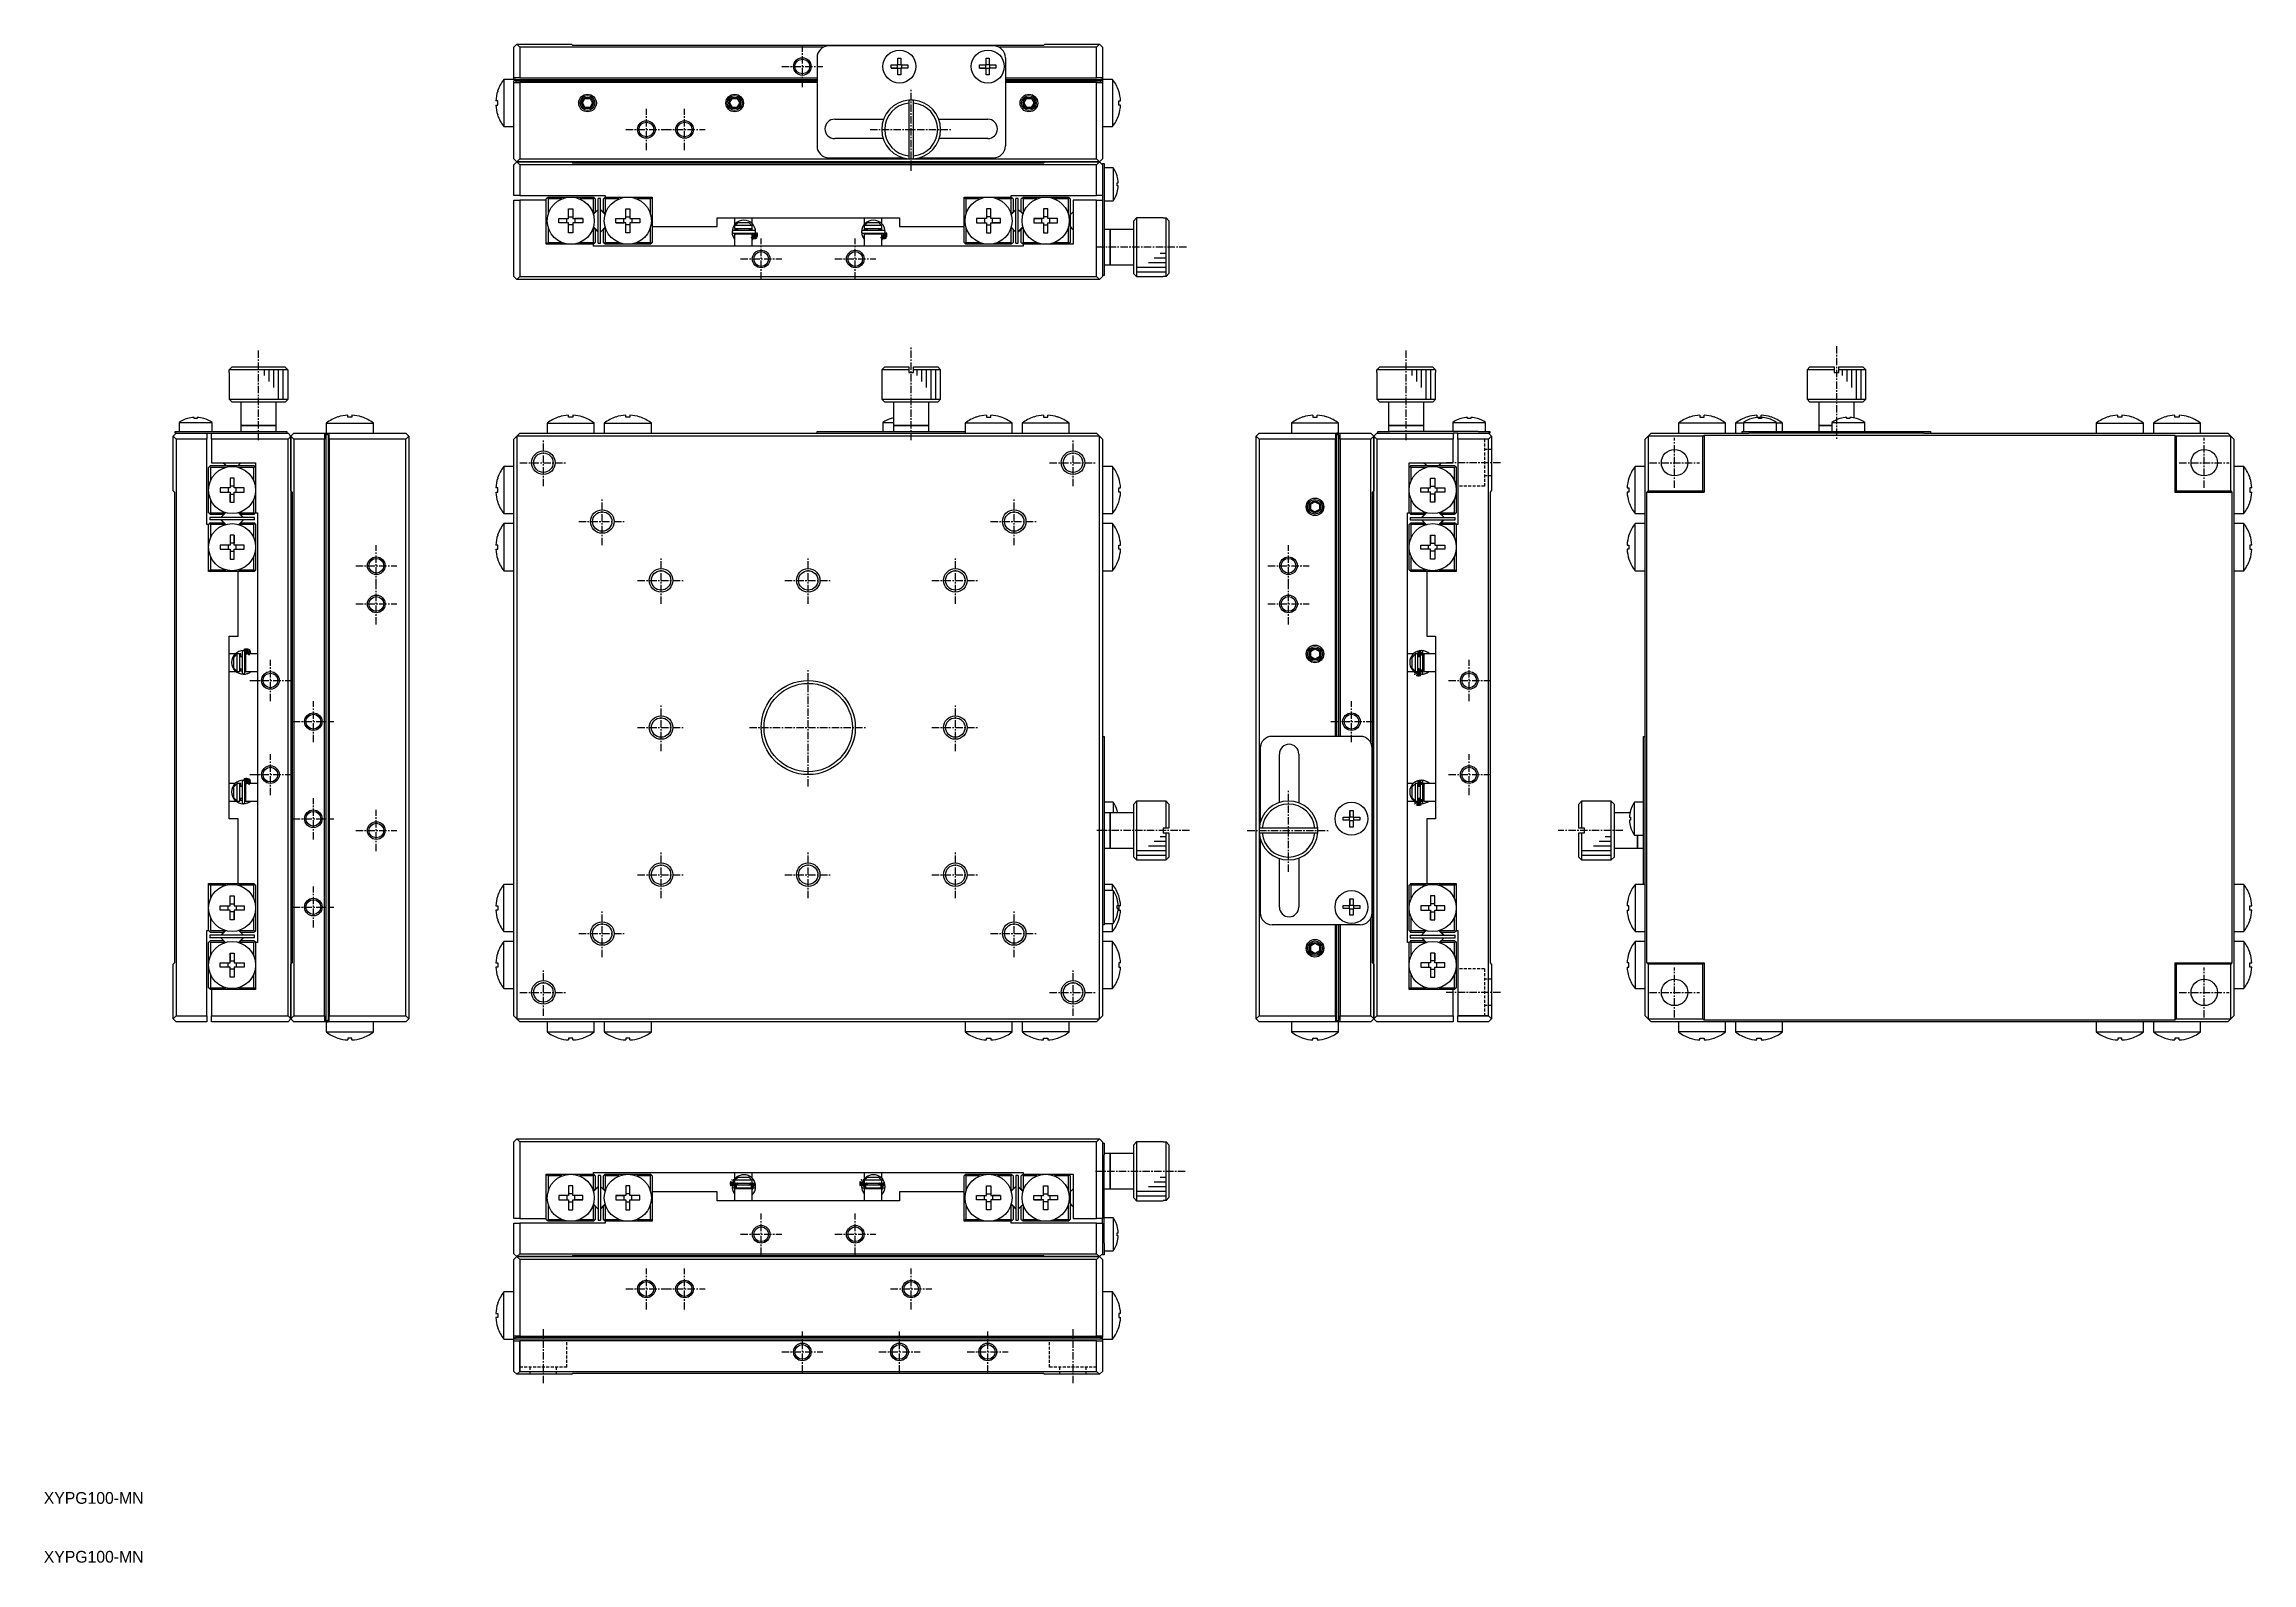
# Model space of a CAD drawing. Extents: x 10 to 385, y 10 to 268.
import ezdxf

# ---------------------------------------------------------------- set-up
doc = ezdxf.new("R2010")
doc.units = 0
doc.linetypes.add('CENTER', pattern=[2, 1.25, -0.25, 0.25, -0.25])
doc.linetypes.add('DASHED', pattern=[0.75, 0.5, -0.25])
doc.layers.get('0').update_dxf_attribs({"linetype": 'CONTINUOUS'})
doc.layers.add('CENTER', color=1, linetype='CENTER')
doc.styles.get("Standard").update_dxf_attribs({"font": 'FGP教科書体NT-M'})

msp = doc.modelspace()

# ---------------------------------------------------------------- texts
at = {"color": 7, "linetype": 'CONTINUOUS'}
for p in [(10, 20), (10, 10)]:
    msp.add_text('XYPG100-MN', height=2, dxfattribs=at).set_placement(p)

# ---------------------------------------------------------------- linework, layer by layer
at = {"color": 7, "linetype": 'CONTINUOUS'}
for p, q in [((89.890015, 267.5), (90.390015, 268)), ((89.890015, 262.3), (89.890015, 267.5)), ((90.390015, 268), (90.890015, 267.5)), ((90.390015, 268), (99.690015, 268)), ((90.890015, 267.5), (90.890015, 262.3)), ((142.518236, 267.5), (90.890015, 267.5)), ((99.890015, 267.8), (99.690015, 268)), ((179.890015, 267.8), (99.890015, 267.8)), ((171.390015, 267.7), (143.390015, 267.7)), ((188.890015, 267.5), (172.261795, 267.5)), ((180.090015, 268), (179.890015, 267.8)), ((180.090015, 268), (189.390015, 268)), ((188.890015, 267.5), (189.390015, 268)), ((188.890015, 262.3), (188.890015, 267.5)), ((189.390015, 268), (189.890015, 267.5)), ((189.890015, 267.5), (189.890015, 262.3)), ((141.390015, 265.7), (141.390015, 250.7)), ((153.990876, 263.94), (153.990876, 264.46)), ((153.990876, 264.46), (155.130015, 264.46)), ((155.130015, 263.94), (153.990876, 263.94)), ((153.990876, 263.94), (155.060574, 263.94)), ((155.060574, 263.94), (155.060574, 264.46)), ((155.130015, 263.94), (155.060574, 263.94)), ((155.130015, 265.599139), (155.650015, 265.599139)), ((155.130015, 264.46), (155.130015, 265.599139)), ((155.130015, 264.529442), (155.650015, 264.529442)), ((155.130015, 262.800861), (155.130015, 263.94)), ((155.650015, 263.870558), (155.130015, 263.870558)), ((155.650015, 262.800861), (155.130015, 262.800861)), ((155.650015, 265.599139), (155.650015, 264.46)), ((155.650015, 264.46), (156.789155, 264.46)), ((155.650015, 263.94), (155.650015, 262.800861)), ((156.789155, 263.94), (155.650015, 263.94)), ((155.719457, 263.94), (155.650015, 263.94)), ((155.719457, 264.46), (155.719457, 263.94)), ((156.789155, 263.94), (155.719457, 263.94)), ((156.789155, 264.46), (156.789155, 263.94)), ((168.990876, 263.94), (168.990876, 264.46)), ((168.990876, 264.46), (170.130015, 264.46)), ((170.130015, 263.94), (168.990876, 263.94)), ((168.990876, 263.94), (170.060574, 263.94)), ((170.060574, 263.94), (170.060574, 264.46)), ((170.130015, 263.94), (170.060574, 263.94)), ((170.130015, 265.599139), (170.650015, 265.599139)), ((170.130015, 264.46), (170.130015, 265.599139)), ((170.130015, 264.529442), (170.650015, 264.529442)), ((170.130015, 262.800861), (170.130015, 263.94)), ((170.650015, 263.870558), (170.130015, 263.870558)), ((170.650015, 262.800861), (170.130015, 262.800861)), ((170.650015, 265.599139), (170.650015, 264.46)), ((170.650015, 264.46), (171.789155, 264.46)), ((170.650015, 263.94), (170.650015, 262.800861)), ((171.789155, 263.94), (170.650015, 263.94)), ((170.719457, 263.94), (170.650015, 263.94)), ((170.719457, 264.46), (170.719457, 263.94)), ((171.789155, 263.94), (170.719457, 263.94)), ((171.789155, 264.46), (171.789155, 263.94)), ((173.390015, 265.7), (173.390015, 250.7)), ((87.127433, 260.03543), (87.118384, 260.039844)), ((88.16654, 262), (88.16654, 254)), ((89.890015, 262), (88.16654, 262)), ((89.890015, 262), (88.16654, 262)), ((90.890015, 262.3), (89.890015, 262.3)), ((89.890015, 262), (89.890015, 262.3)), ((89.890015, 262), (89.890015, 261.7)), ((89.890015, 262), (89.890015, 261.7)), ((90.190015, 262), (89.890015, 262)), ((90.040015, 261.85), (89.890015, 261.7)), ((89.890015, 261.5), (89.890015, 261.7)), ((89.890015, 261.5), (90.890015, 261.5)), ((89.890015, 259.65), (89.890015, 261.5)), ((89.890015, 256.35), (89.890015, 259.65)), ((90.190015, 262), (90.040015, 261.85)), ((90.190015, 261.7), (90.040015, 261.85)), ((90.190015, 262), (141.390015, 262)), ((90.190015, 261.7), (90.190015, 261.5)), ((141.390015, 261.7), (90.190015, 261.7)), ((90.890015, 262.3), (141.390015, 262.3)), ((90.890015, 261.5), (90.890015, 248.5)), ((141.390015, 261.5), (90.890015, 261.5)), ((173.390015, 262.3), (188.890015, 262.3)), ((173.390015, 262), (189.590015, 262)), ((189.590015, 261.7), (173.390015, 261.7)), ((188.890015, 261.5), (173.390015, 261.5)), ((189.890015, 262.3), (188.890015, 262.3)), ((188.890015, 248.5), (188.890015, 261.5)), ((188.890015, 261.5), (189.890015, 261.5)), ((189.740015, 261.85), (189.590015, 262)), ((189.890015, 262), (189.590015, 262)), ((189.740015, 261.85), (189.590015, 261.7)), ((189.590015, 261.5), (189.590015, 261.7)), ((189.890015, 261.7), (189.740015, 261.85)), ((189.890015, 262.3), (189.890015, 262)), ((189.890015, 262), (189.890015, 261.7)), ((189.890015, 262), (189.890015, 261.7)), ((191.613491, 262), (189.890015, 262)), ((191.613491, 262), (189.890015, 262)), ((189.890015, 261.7), (189.890015, 261.5)), ((189.890015, 261.5), (189.890015, 259.65)), ((189.890015, 259.65), (189.890015, 256.35)), ((191.613491, 262), (191.613491, 254)), ((192.652598, 260.03543), (192.661647, 260.039844)), ((87.127433, 258.36), (86.809985, 258.36)), ((86.809985, 257.64), (87.127433, 257.64)), ((87.118384, 255.960156), (87.127433, 255.96457)), ((87.127433, 257.64), (87.127433, 258.36)), ((89.890015, 248.5), (89.890015, 256.35)), ((101.52399, 258), (101.957003, 258.75)), ((101.957003, 257.25), (101.52399, 258)), ((101.52399, 258), (101.957003, 257.25)), ((101.957003, 258.75), (102.823028, 258.75)), ((102.823028, 257.25), (101.957003, 257.25)), ((101.957003, 257.25), (102.823028, 257.25)), ((102.823028, 258.75), (103.256041, 258)), ((103.256041, 258), (102.823028, 257.25)), ((102.823028, 257.25), (103.256041, 258)), ((126.52399, 258), (126.957003, 258.75)), ((126.957003, 257.25), (126.52399, 258)), ((126.52399, 258), (126.957003, 257.25)), ((126.957003, 258.75), (127.823028, 258.75)), ((127.823028, 257.25), (126.957003, 257.25)), ((126.957003, 257.25), (127.823028, 257.25)), ((127.823028, 258.75), (128.256041, 258)), ((128.256041, 258), (127.823028, 257.25)), ((127.823028, 257.25), (128.256041, 258)), ((144.390015, 255.25), (152.706267, 255.25)), ((156.990015, 258.483974), (156.990015, 257.982187)), ((156.990015, 257.982187), (156.990015, 249.017813)), ((157.790015, 257.982187), (157.790015, 258.483974)), ((157.790015, 249.017813), (157.790015, 257.982187)), ((162.073764, 255.25), (170.390015, 255.25)), ((176.52399, 258), (176.957003, 258.75)), ((176.957003, 257.25), (176.52399, 258)), ((176.52399, 258), (176.957003, 257.25)), ((176.957003, 258.75), (177.823028, 258.75)), ((177.823028, 257.25), (176.957003, 257.25)), ((176.957003, 257.25), (177.823028, 257.25)), ((177.823028, 258.75), (178.256041, 258)), ((178.256041, 258), (177.823028, 257.25)), ((177.823028, 257.25), (178.256041, 258)), ((189.890015, 256.35), (189.890015, 248.5)), ((192.652598, 257.64), (192.652598, 258.36)), ((192.652598, 258.36), (192.970046, 258.36)), ((192.970046, 257.64), (192.652598, 257.64)), ((192.661647, 255.960156), (192.652598, 255.96457)), ((88.16654, 254), (89.890015, 254)), ((88.16654, 254), (89.890015, 254)), ((152.636333, 251.95), (144.390015, 251.95)), ((170.390015, 251.95), (162.143698, 251.95)), ((189.890015, 254), (191.613491, 254)), ((189.890015, 254), (191.613491, 254)), ((89.890015, 248.5), (90.390015, 248)), ((89.890015, 247.5), (90.390015, 248)), ((90.390015, 248), (90.890015, 248.5)), ((90.390015, 248), (90.890015, 247.5)), ((90.390015, 248), (99.690015, 248)), ((99.690015, 248), (90.390015, 248)), ((90.890015, 248.5), (157.390015, 248.5)), ((99.890015, 247.8), (99.690015, 248)), ((180.090015, 248), (99.690015, 248)), ((179.890015, 247.8), (99.890015, 247.8)), ((143.390015, 248.7), (155.990015, 248.7)), ((156.990015, 249.017813), (156.990015, 248.516026)), ((157.390015, 248.5), (188.890015, 248.5)), ((157.790015, 248.516026), (157.790015, 249.017813)), ((158.790015, 248.7), (171.390015, 248.7)), ((180.090015, 248), (179.890015, 247.8)), ((180.090015, 248), (189.390015, 248)), ((189.390015, 248), (180.090015, 248)), ((188.890015, 248.5), (189.390015, 248)), ((188.890015, 247.5), (189.390015, 248)), ((189.390015, 248), (189.890015, 248.5)), ((189.390015, 248), (189.890015, 247.5)), ((189.890015, 247.5), (189.890015, 247.7)), ((189.890015, 247.7), (190.190015, 247.7)), ((190.190015, 247.7), (190.190015, 245.7)), ((89.890015, 242.3), (89.890015, 247.5)), ((90.890015, 247.5), (90.890015, 242.3)), ((188.890015, 247.5), (90.890015, 247.5)), ((188.890015, 242.3), (188.890015, 247.5)), ((189.890015, 247.5), (189.890015, 242.3)), ((191.732478, 247), (190.190015, 247)), ((190.190015, 245.7), (190.190015, 245.45)), ((190.190015, 245.45), (190.190015, 242.95)), ((191.732478, 247), (191.732478, 241.4)), ((192.38322, 245.599139), (192.389388, 245.602148)), ((192.38322, 243.94), (192.38322, 244.46)), ((192.38322, 244.46), (192.576477, 244.46)), ((192.576477, 243.94), (192.38322, 243.94)), ((90.890015, 242.3), (89.890015, 242.3)), ((89.890015, 241.5), (90.890015, 241.5)), ((89.890015, 228.5), (89.890015, 241.5)), ((90.890015, 242.3), (105.390015, 242.3)), ((90.890015, 241.5), (90.890015, 228.5)), ((95.390015, 241.5), (90.890015, 241.5)), ((95.540015, 241.85), (95.390015, 241.7)), ((95.390015, 241.5), (95.390015, 241.7)), ((95.390015, 234), (95.390015, 241.5)), ((95.540015, 241.85), (95.690015, 242)), ((95.690015, 241.7), (95.540015, 241.85)), ((95.690015, 242), (99.540015, 242)), ((95.690015, 241.7), (95.690015, 239.085127)), ((98.020147, 241.7), (95.690015, 241.7)), ((99.540015, 242), (103.390015, 242)), ((103.390015, 241.7), (101.059884, 241.7)), ((103.390015, 242), (103.540015, 241.85)), ((103.540015, 241.85), (103.390015, 241.7)), ((103.390015, 239.209709), (103.390015, 241.7)), ((103.690015, 241.7), (103.540015, 241.85)), ((103.690015, 241.7), (103.690015, 239.509709)), ((104.590015, 241.8), (104.190015, 241.8)), ((104.190015, 234.2), (104.190015, 241.8)), ((104.590015, 234.2), (104.590015, 241.8)), ((105.240015, 241.85), (105.090015, 241.7)), ((105.090015, 239.509709), (105.090015, 241.7)), ((105.240015, 241.85), (105.390015, 242)), ((105.390015, 241.7), (105.240015, 241.85)), ((105.390015, 242.3), (105.390015, 242)), ((105.390015, 242), (109.240015, 242)), ((105.390015, 241.7), (105.390015, 239.209709)), ((107.720147, 241.7), (105.390015, 241.7)), ((109.240015, 242), (113.390015, 242)), ((113.090015, 241.7), (110.759884, 241.7)), ((113.090015, 242), (113.240015, 241.85)), ((113.240015, 241.85), (113.090015, 241.7)), ((113.090015, 239.085127), (113.090015, 241.7)), ((113.390015, 241.7), (113.240015, 241.85)), ((113.390015, 242), (113.390015, 237)), ((166.390015, 242), (170.540015, 242)), ((166.390015, 237), (166.390015, 242)), ((166.540015, 241.85), (166.390015, 241.7)), ((166.540015, 241.85), (166.690015, 242)), ((166.690015, 241.7), (166.540015, 241.85)), ((166.690015, 241.7), (166.690015, 239.085127)), ((169.020147, 241.7), (166.690015, 241.7)), ((170.540015, 242), (174.390015, 242)), ((174.390015, 241.7), (172.059884, 241.7)), ((174.390015, 242), (174.390015, 242.3)), ((174.390015, 242.3), (188.890015, 242.3)), ((174.390015, 242), (174.540015, 241.85)), ((174.540015, 241.85), (174.390015, 241.7)), ((174.390015, 239.209709), (174.390015, 241.7)), ((174.690015, 241.7), (174.540015, 241.85)), ((174.690015, 241.7), (174.690015, 239.509709)), ((175.190015, 234.2), (175.190015, 241.8)), ((175.590015, 241.8), (175.190015, 241.8)), ((175.590015, 234.2), (175.590015, 241.8)), ((176.240015, 241.85), (176.090015, 241.7)), ((176.090015, 239.509709), (176.090015, 241.7)), ((176.240015, 241.85), (176.390015, 242)), ((176.390015, 241.7), (176.240015, 241.85)), ((176.390015, 242), (180.240015, 242)), ((176.390015, 241.7), (176.390015, 239.209709)), ((178.720147, 241.7), (176.390015, 241.7)), ((180.240015, 242), (184.090015, 242)), ((184.090015, 241.7), (181.759884, 241.7)), ((184.090015, 242), (184.240015, 241.85)), ((184.240015, 241.85), (184.090015, 241.7)), ((184.090015, 239.085127), (184.090015, 241.7)), ((184.390015, 241.7), (184.240015, 241.85)), ((184.390015, 241.7), (184.390015, 234.3)), ((184.890015, 241.5), (184.890015, 239.5)), ((188.890015, 241.5), (184.890015, 241.5)), ((189.890015, 242.3), (188.890015, 242.3)), ((188.890015, 228.5), (188.890015, 241.5)), ((188.890015, 241.5), (189.890015, 241.5)), ((189.890015, 242.3), (189.890015, 241.5)), ((189.890015, 241.5), (189.890015, 228.5)), ((190.190015, 242.95), (190.190015, 230.7)), ((190.190015, 241.4), (191.732478, 241.4)), ((192.389388, 242.797852), (192.38322, 242.800861)), ((95.690015, 236.914873), (95.690015, 234.3)), ((97.504585, 237.64), (97.504585, 238.36)), ((97.504585, 238.36), (99.180015, 238.36)), ((97.504585, 238.36), (98.851986, 238.36)), ((99.180015, 237.64), (97.504585, 237.64)), ((98.851986, 238.36), (99.180015, 238.36)), ((98.851986, 237.64), (98.851986, 238.36)), ((99.180015, 240.03543), (99.900015, 240.03543)), ((99.180015, 238.36), (99.180015, 240.03543)), ((99.180015, 238.688029), (99.900015, 238.688029)), ((99.180015, 235.96457), (99.180015, 237.64)), ((99.900015, 237.311971), (99.180015, 237.311971)), ((99.900015, 240.03543), (99.900015, 238.36)), ((99.900015, 238.36), (101.575446, 238.36)), ((99.900015, 238.36), (100.228044, 238.36)), ((99.900015, 237.64), (99.900015, 235.96457)), ((101.575446, 237.64), (99.900015, 237.64)), ((101.575446, 238.36), (100.228044, 238.36)), ((100.228044, 238.36), (100.228044, 237.64)), ((101.575446, 238.36), (101.575446, 237.64)), ((103.361604, 239.181297), (103.390015, 239.209709)), ((103.390015, 236.790291), (103.361604, 236.818703)), ((104.190015, 239.92132), (103.38197, 239.113275)), ((103.38197, 236.886725), (104.190015, 236.07868)), ((103.390015, 239.209709), (103.690015, 239.509709)), ((103.390015, 234.3), (103.390015, 236.790291)), ((103.690015, 236.490291), (103.390015, 236.790291)), ((104.190015, 236.14939), (103.397525, 236.94188)), ((103.690015, 236.490291), (103.690015, 234.3)), ((105.39806, 239.113275), (104.590015, 239.92132)), ((104.590015, 239.85061), (105.382505, 239.05812)), ((104.590015, 236.07868), (105.39806, 236.886725)), ((105.090015, 239.509709), (105.390015, 239.209709)), ((105.390015, 236.790291), (105.090015, 236.490291)), ((105.090015, 234.3), (105.090015, 236.490291)), ((105.390015, 239.209709), (105.418427, 239.181297)), ((105.418427, 236.818703), (105.390015, 236.790291)), ((105.390015, 236.790291), (105.390015, 234.3)), ((107.204585, 238.36), (108.880015, 238.36)), ((107.204585, 237.64), (107.204585, 238.36)), ((108.880015, 237.64), (107.204585, 237.64)), ((107.204585, 237.64), (108.551986, 237.64)), ((108.551986, 237.64), (108.551986, 238.36)), ((108.880015, 237.64), (108.551986, 237.64)), ((108.880015, 240.03543), (109.600015, 240.03543)), ((108.880015, 238.36), (108.880015, 240.03543)), ((108.880015, 238.688029), (109.600015, 238.688029)), ((108.880015, 235.96457), (108.880015, 237.64)), ((109.600015, 237.311971), (108.880015, 237.311971)), ((109.600015, 240.03543), (109.600015, 238.36)), ((109.600015, 238.36), (111.275446, 238.36)), ((109.600015, 237.64), (109.600015, 235.96457)), ((111.275446, 237.64), (109.600015, 237.64)), ((109.928044, 237.64), (109.600015, 237.64)), ((109.928044, 238.36), (109.928044, 237.64)), ((111.275446, 237.64), (109.928044, 237.64)), ((111.275446, 238.36), (111.275446, 237.64)), ((113.090015, 234.3), (113.090015, 236.914873)), ((113.390015, 237), (113.390015, 234.3)), ((113.390015, 237), (124.390015, 237)), ((124.390015, 238.5), (155.390015, 238.5)), ((124.390015, 237), (124.390015, 238.5)), ((127.390015, 238.5), (127.390015, 237.336464)), ((127.444332, 237.2), (127.390015, 237.2)), ((127.390015, 237.2), (127.390015, 236.7)), ((127.390015, 236.7), (130.390015, 236.7)), ((127.420439, 236.317598), (127.527674, 236.700102)), ((127.444332, 237.2), (127.9735, 237.7)), ((130.335699, 237.2), (127.444332, 237.2)), ((127.458052, 236.5), (127.890015, 236.5)), ((127.890015, 236.7), (127.890015, 236.317533)), ((127.890015, 236.5), (127.890015, 236.317533)), ((127.9735, 237.7), (129.806531, 237.7)), ((129.806531, 237.7), (130.335699, 237.2)), ((129.890015, 236.317533), (129.890015, 236.7)), ((129.890015, 236.5), (130.390015, 236.5)), ((129.890015, 236.317533), (129.890015, 236.5)), ((130.390015, 237.2), (130.335699, 237.2)), ((130.390015, 237.483406), (130.390015, 238.5)), ((130.390015, 236.7), (130.390015, 237.2)), ((130.390015, 236.5), (130.390015, 236.676439)), ((149.390015, 238.5), (149.390015, 237.336464)), ((149.444332, 237.2), (149.390015, 237.2)), ((149.390015, 237.2), (149.390015, 236.7)), ((149.390015, 236.7), (152.390015, 236.7)), ((149.420439, 236.317598), (149.527674, 236.700102)), ((149.444332, 237.2), (149.9735, 237.7)), ((152.335699, 237.2), (149.444332, 237.2)), ((149.458052, 236.5), (149.890015, 236.5)), ((149.890015, 236.7), (149.890015, 236.317533)), ((149.890015, 236.5), (149.890015, 236.317533)), ((149.9735, 237.7), (151.806531, 237.7)), ((151.806531, 237.7), (152.335699, 237.2)), ((151.890015, 236.317533), (151.890015, 236.7)), ((151.890015, 236.5), (152.390015, 236.5)), ((151.890015, 236.317533), (151.890015, 236.5)), ((152.390015, 237.2), (152.335699, 237.2)), ((152.390015, 237.483406), (152.390015, 238.5)), ((152.390015, 236.7), (152.390015, 237.2)), ((152.390015, 236.5), (152.390015, 236.676439)), ((155.390015, 238.5), (155.390015, 237)), ((155.390015, 237), (166.390015, 237)), ((166.390015, 234.3), (166.390015, 237)), ((166.690015, 236.914873), (166.690015, 234.3)), ((170.180015, 238.36), (168.504585, 238.36)), ((168.504585, 238.36), (168.504585, 237.64)), ((168.504585, 237.64), (170.180015, 237.64)), ((168.504585, 237.64), (169.851986, 237.64)), ((169.851986, 238.36), (169.851986, 237.64)), ((169.851986, 237.64), (170.180015, 237.64)), ((170.900015, 240.03543), (170.180015, 240.03543)), ((170.180015, 240.03543), (170.180015, 238.36)), ((170.900015, 238.688029), (170.180015, 238.688029)), ((170.180015, 237.64), (170.180015, 235.96457)), ((170.180015, 237.311971), (170.900015, 237.311971)), ((170.900015, 238.36), (170.900015, 240.03543)), ((172.575446, 238.36), (170.900015, 238.36)), ((170.900015, 235.96457), (170.900015, 237.64)), ((170.900015, 237.64), (172.575446, 237.64)), ((170.900015, 237.64), (171.228044, 237.64)), ((171.228044, 237.64), (171.228044, 238.36)), ((172.575446, 237.64), (171.228044, 237.64)), ((172.575446, 237.64), (172.575446, 238.36)), ((174.361604, 239.181297), (174.390015, 239.209709)), ((174.390015, 236.790291), (174.361604, 236.818703)), ((175.190015, 239.92132), (174.38197, 239.113275)), ((174.38197, 236.886725), (175.190015, 236.07868)), ((174.390015, 239.209709), (174.690015, 239.509709)), ((174.390015, 234.3), (174.390015, 236.790291)), ((174.690015, 236.490291), (174.390015, 236.790291)), ((174.397525, 239.05812), (175.190015, 239.85061)), ((174.690015, 236.490291), (174.690015, 234.3)), ((176.39806, 239.113275), (175.590015, 239.92132)), ((176.382505, 236.94188), (175.590015, 236.14939)), ((175.590015, 236.07868), (176.39806, 236.886725)), ((176.090015, 239.509709), (176.390015, 239.209709)), ((176.390015, 236.790291), (176.090015, 236.490291)), ((176.090015, 234.3), (176.090015, 236.490291)), ((176.390015, 239.209709), (176.418427, 239.181297)), ((176.418427, 236.818703), (176.390015, 236.790291)), ((176.390015, 236.790291), (176.390015, 234.3)), ((179.880015, 238.36), (178.204585, 238.36)), ((178.204585, 238.36), (178.204585, 237.64)), ((178.204585, 238.36), (179.551986, 238.36)), ((178.204585, 237.64), (179.880015, 237.64)), ((179.880015, 238.36), (179.551986, 238.36)), ((179.551986, 238.36), (179.551986, 237.64)), ((180.600015, 240.03543), (179.880015, 240.03543)), ((179.880015, 240.03543), (179.880015, 238.36)), ((180.600015, 238.688029), (179.880015, 238.688029)), ((179.880015, 237.64), (179.880015, 235.96457)), ((179.880015, 237.311971), (180.600015, 237.311971)), ((180.600015, 238.36), (180.600015, 240.03543)), ((182.275446, 238.36), (180.600015, 238.36)), ((180.928044, 238.36), (180.600015, 238.36)), ((180.600015, 235.96457), (180.600015, 237.64)), ((180.600015, 237.64), (182.275446, 237.64)), ((182.275446, 238.36), (180.928044, 238.36)), ((180.928044, 237.64), (180.928044, 238.36)), ((182.275446, 237.64), (182.275446, 238.36)), ((184.090015, 234.3), (184.090015, 236.914873)), ((184.640015, 239.25), (184.390015, 239)), ((184.390015, 237), (184.640015, 236.75)), ((184.890015, 239.5), (184.640015, 239.25)), ((184.640015, 236.75), (184.890015, 236.5)), ((184.890015, 239.5), (184.890015, 236.5)), ((184.890015, 236.5), (184.890015, 234)), ((191.190015, 236.5), (190.190015, 236.5)), ((191.190015, 236.5), (191.190015, 230.5)), ((191.190015, 230.5), (191.190015, 236.5)), ((195.190015, 236.5), (191.190015, 236.5)), ((195.690015, 238.5), (195.190015, 238)), ((195.190015, 229), (195.190015, 238)), ((195.690015, 238.5), (195.690015, 228.5)), ((200.190015, 238.5), (195.690015, 238.5)), ((200.190015, 238.5), (200.190015, 238.483974)), ((200.190015, 238.483974), (200.690015, 238.483974)), ((200.690015, 228.516026), (200.690015, 238.483974)), ((200.690015, 238.483974), (201.190015, 237.982187)), ((201.190015, 237.982187), (201.190015, 229.017813)), ((95.390015, 234.3), (95.540015, 234.15)), ((99.540015, 234), (95.390015, 234)), ((95.540015, 234.15), (95.690015, 234.3)), ((95.690015, 234), (95.540015, 234.15)), ((95.690015, 234.3), (98.020147, 234.3)), ((99.900015, 235.96457), (99.180015, 235.96457)), ((103.390015, 234), (99.540015, 234)), ((101.059884, 234.3), (103.390015, 234.3)), ((103.390015, 234.3), (103.540015, 234.15)), ((103.540015, 234.15), (103.390015, 234)), ((103.390015, 233.7), (103.390015, 234)), ((176.390015, 233.7), (103.390015, 233.7)), ((103.540015, 234.15), (103.690015, 234.3)), ((104.190015, 234.2), (104.590015, 234.2)), ((105.090015, 234.3), (105.240015, 234.15)), ((105.240015, 234.15), (105.390015, 234.3)), ((105.390015, 234), (105.240015, 234.15)), ((105.390015, 234.3), (107.720147, 234.3)), ((109.240015, 234), (105.390015, 234)), ((109.600015, 235.96457), (108.880015, 235.96457)), ((113.090015, 234), (109.240015, 234)), ((110.759884, 234.3), (113.090015, 234.3)), ((113.090015, 234.3), (113.240015, 234.15)), ((113.240015, 234.15), (113.090015, 234)), ((113.240015, 234.15), (113.390015, 234.3)), ((127.09084, 235.370543), (127.091306, 235.369128)), ((127.091306, 235.369128), (127.091736, 235.367834)), ((127.091736, 235.367834), (127.092085, 235.366789)), ((127.092085, 235.366789), (127.09261, 235.365225)), ((127.09261, 235.365225), (127.093143, 235.363649)), ((127.093143, 235.363649), (127.093604, 235.362297)), ((127.093604, 235.362297), (127.094161, 235.360673)), ((127.094161, 235.360673), (127.094833, 235.358731)), ((127.094833, 235.358731), (127.095548, 235.356684)), ((127.095548, 235.356684), (127.09609, 235.355148)), ((127.09609, 235.355148), (127.096503, 235.353982)), ((127.096503, 235.353982), (127.09725, 235.351892)), ((127.09725, 235.351892), (127.097737, 235.35054)), ((127.097737, 235.35054), (127.111443, 235.315495)), ((127.111878, 235.318506), (127.11127, 235.316326)), ((127.11127, 235.316326), (127.111817, 235.316555)), ((127.111443, 235.315495), (127.11127, 235.316326)), ((127.111817, 235.316555), (127.111942, 235.316607)), ((130.729324, 236.317533), (127.179324, 236.317533)), ((127.179324, 235.867533), (130.729324, 235.867533)), ((130.390015, 235.7), (127.390015, 235.7)), ((127.390015, 235.7), (127.390015, 233.7)), ((127.454415, 235.699921), (127.42012, 235.867466)), ((127.526126, 235.700024), (127.779961, 235.867533)), ((127.890015, 235.867533), (127.890015, 235.7)), ((127.890015, 235.867533), (127.890015, 235.7)), ((129.890015, 235.7), (129.890015, 235.867533)), ((129.890015, 235.7), (129.890015, 235.867533)), ((130.128688, 235.867533), (130.383715, 235.697149)), ((130.792749, 235.306621), (130.389976, 235.467988)), ((130.390015, 233.7), (130.390015, 235.7)), ((130.39009, 235.67987), (130.390016, 235.510169)), ((130.39025, 234.701536), (130.796638, 235.315781)), ((130.759905, 235.233904), (130.814836, 235.360522)), ((130.791535, 235.311325), (130.792749, 235.306621)), ((130.814836, 235.360522), (130.95337, 236.072476)), ((149.09084, 235.370543), (149.091306, 235.369128)), ((149.091306, 235.369128), (149.091736, 235.367834)), ((149.091736, 235.367834), (149.092085, 235.366789)), ((149.092085, 235.366789), (149.09261, 235.365225)), ((149.09261, 235.365225), (149.093143, 235.363649)), ((149.093143, 235.363649), (149.093604, 235.362297)), ((149.093604, 235.362297), (149.094161, 235.360673)), ((149.094161, 235.360673), (149.094833, 235.358731)), ((149.094833, 235.358731), (149.095548, 235.356684)), ((149.095548, 235.356684), (149.09609, 235.355148)), ((149.09609, 235.355148), (149.096503, 235.353982)), ((149.096503, 235.353982), (149.09725, 235.351892)), ((149.09725, 235.351892), (149.097737, 235.35054)), ((149.097737, 235.35054), (149.111443, 235.315495)), ((149.111878, 235.318506), (149.11127, 235.316326)), ((149.11127, 235.316326), (149.111817, 235.316555)), ((149.111443, 235.315495), (149.11127, 235.316326)), ((149.111817, 235.316555), (149.111942, 235.316607)), ((152.729324, 236.317533), (149.179324, 236.317533)), ((149.179324, 235.867533), (152.729324, 235.867533)), ((152.390015, 235.7), (149.390015, 235.7)), ((149.390015, 235.7), (149.390015, 233.7)), ((149.454415, 235.699921), (149.42012, 235.867466)), ((149.526126, 235.700024), (149.779961, 235.867533)), ((149.890015, 235.867533), (149.890015, 235.7)), ((149.890015, 235.867533), (149.890015, 235.7)), ((151.890015, 235.7), (151.890015, 235.867533)), ((151.890015, 235.7), (151.890015, 235.867533)), ((152.128688, 235.867533), (152.383715, 235.697149)), ((152.792749, 235.306621), (152.389976, 235.467988)), ((152.390015, 233.7), (152.390015, 235.7)), ((152.39009, 235.67987), (152.390016, 235.510169)), ((152.39025, 234.701536), (152.796638, 235.315781)), ((152.759905, 235.233904), (152.793416, 235.308193)), ((152.791535, 235.311325), (152.792749, 235.306621)), ((152.793416, 235.308193), (152.814836, 235.360522)), ((152.814836, 235.360522), (152.95337, 236.072476)), ((166.390015, 234.3), (166.540015, 234.15)), ((166.540015, 234.15), (166.690015, 234.3)), ((166.690015, 234), (166.540015, 234.15)), ((166.690015, 234.3), (169.020147, 234.3)), ((170.540015, 234), (166.690015, 234)), ((170.180015, 235.96457), (170.900015, 235.96457)), ((174.390015, 234), (170.540015, 234)), ((172.059884, 234.3), (174.390015, 234.3)), ((174.390015, 234.3), (174.540015, 234.15)), ((174.540015, 234.15), (174.390015, 234)), ((174.540015, 234.15), (174.690015, 234.3)), ((175.190015, 234.2), (175.590015, 234.2)), ((176.090015, 234.3), (176.240015, 234.15)), ((176.240015, 234.15), (176.390015, 234.3)), ((176.390015, 234), (176.240015, 234.15)), ((176.390015, 234.3), (178.720147, 234.3)), ((176.390015, 234), (176.390015, 233.7)), ((180.240015, 234), (176.390015, 234)), ((179.880015, 235.96457), (180.600015, 235.96457)), ((184.890015, 234), (180.240015, 234)), ((181.759884, 234.3), (184.090015, 234.3)), ((184.090015, 234.3), (184.240015, 234.15)), ((184.240015, 234.15), (184.090015, 234)), ((184.240015, 234.15), (184.390015, 234.3)), ((190.190015, 230.7), (190.190015, 228.7)), ((190.190015, 230.5), (191.190015, 230.5)), ((191.190015, 230.5), (195.190015, 230.5)), ((195.190015, 229), (195.690015, 228.5)), ((201.190015, 229.017813), (200.690015, 228.516026)), ((89.890015, 228.5), (90.390015, 228)), ((90.390015, 228), (90.890015, 228.5)), ((189.390015, 228), (90.390015, 228)), ((90.890015, 228.5), (188.890015, 228.5)), ((188.890015, 228.5), (189.390015, 228)), ((189.390015, 228), (189.890015, 228.5)), ((190.190015, 228.7), (189.890015, 228.7)), ((195.690015, 228.5), (200.190015, 228.5)), ((200.690015, 228.516026), (200.190015, 228.516026)), ((200.190015, 228.516026), (200.190015, 228.5)), ((41.5, 212.190015), (41.516026, 212.190015)), ((41.5, 212.190015), (41.5, 207.690015)), ((41.516026, 212.690015), (42.017813, 213.190015)), ((51.483974, 212.690015), (41.516026, 212.690015)), ((41.516026, 212.190015), (41.516026, 212.690015)), ((42.017813, 213.190015), (50.982187, 213.190015)), ((50.982187, 213.190015), (51.483974, 212.690015)), ((51.483974, 212.690015), (51.483974, 212.190015)), ((51.483974, 212.190015), (51.5, 212.190015)), ((51.5, 207.690015), (51.5, 212.190015)), ((152.890015, 213.190015), (152.390015, 212.690015)), ((156.990015, 212.690015), (152.390015, 212.690015)), ((152.390015, 212.690015), (152.390015, 207.690015)), ((152.890015, 213.190015), (156.990015, 213.190015)), ((156.990015, 213.190015), (156.990015, 212.690015)), ((156.990015, 212.690015), (156.990015, 212.190015)), ((156.990015, 212.190015), (157.790015, 212.190015)), ((157.790015, 213.190015), (161.890015, 213.190015)), ((157.790015, 212.690015), (157.790015, 213.190015)), ((162.390015, 212.690015), (157.790015, 212.690015)), ((157.790015, 212.190015), (157.790015, 212.690015)), ((162.390015, 212.690015), (161.890015, 213.190015)), ((162.390015, 207.690015), (162.390015, 212.690015)), ((236.5, 212.190015), (236.516026, 212.190015)), ((236.5, 212.190015), (236.5, 207.690015)), ((236.516026, 212.690015), (237.017813, 213.190015)), ((236.516026, 212.190015), (236.516026, 212.690015)), ((246.483974, 212.690015), (236.516026, 212.690015)), ((237.017813, 213.190015), (245.982187, 213.190015)), ((245.982187, 213.190015), (246.483974, 212.690015)), ((246.483974, 212.690015), (246.483974, 212.190015)), ((246.483974, 212.190015), (246.5, 212.190015)), ((246.5, 207.690015), (246.5, 212.190015)), ((310.109985, 213.190015), (309.609985, 212.690015)), ((314.209985, 212.690015), (309.609985, 212.690015)), ((309.609985, 212.690015), (309.609985, 207.690015)), ((310.109985, 213.190015), (314.209985, 213.190015)), ((314.209985, 213.190015), (314.209985, 212.690015)), ((314.209985, 212.690015), (314.209985, 212.190015)), ((314.209985, 212.190015), (315.009985, 212.190015)), ((315.009985, 213.190015), (319.109985, 213.190015)), ((315.009985, 212.690015), (315.009985, 213.190015)), ((319.609985, 212.690015), (315.009985, 212.690015)), ((315.009985, 212.190015), (315.009985, 212.690015)), ((319.609985, 212.690015), (319.109985, 213.190015)), ((319.609985, 207.690015), (319.609985, 212.690015)), ((41.5, 207.690015), (51.5, 207.690015)), ((41.5, 207.690015), (42, 207.190015)), ((51, 207.190015), (42, 207.190015)), ((43.5, 207.190015), (43.5, 203.190015)), ((49.5, 203.190015), (49.5, 207.190015)), ((51, 207.190015), (51.5, 207.690015)), ((152.390015, 207.690015), (162.390015, 207.690015)), ((152.390015, 207.690015), (152.890015, 207.190015)), ((161.890015, 207.190015), (152.890015, 207.190015)), ((154.390015, 207.190015), (154.390015, 203.190015)), ((160.390015, 203.190015), (160.390015, 207.190015)), ((161.890015, 207.190015), (162.390015, 207.690015)), ((236.5, 207.690015), (246.5, 207.690015)), ((236.5, 207.690015), (237, 207.190015)), ((246, 207.190015), (237, 207.190015)), ((238.5, 207.190015), (238.5, 203.190015)), ((244.5, 203.190015), (244.5, 207.190015)), ((246, 207.190015), (246.5, 207.690015)), ((309.609985, 207.690015), (314.609985, 207.690015)), ((309.609985, 207.690015), (310.109985, 207.190015)), ((314.609985, 207.190015), (310.109985, 207.190015)), ((311.609985, 207.190015), (311.609985, 203.190015)), ((314.609985, 207.690015), (319.609985, 207.690015)), ((319.109985, 207.190015), (314.609985, 207.190015)), ((317.609985, 204.482091), (317.609985, 207.190015)), ((319.109985, 207.190015), (319.609985, 207.690015)), ((33, 203.732478), (38.6, 203.732478)), ((33, 203.732478), (33, 202.190015)), ((34.400861, 204.38322), (34.397852, 204.389388)), ((35.54, 204.38322), (35.54, 204.576477)), ((36.06, 204.38322), (35.54, 204.38322)), ((36.06, 204.576477), (36.06, 204.38322)), ((37.202148, 204.389388), (37.199139, 204.38322)), ((38.6, 202.190015), (38.6, 203.732478)), ((43.5, 203.190015), (49.5, 203.190015)), ((49.5, 203.190015), (43.5, 203.190015)), ((43.5, 203.190015), (43.5, 202.190015)), ((49.5, 202.190015), (49.5, 203.190015)), ((58, 203.613491), (66, 203.613491)), ((58, 203.613491), (58, 201.890015)), ((58, 203.613491), (58, 201.890015)), ((59.96457, 204.652598), (59.960156, 204.661647)), ((61.64, 204.652598), (61.64, 204.970046)), ((62.36, 204.652598), (61.64, 204.652598)), ((62.36, 204.970046), (62.36, 204.652598)), ((64.039844, 204.661647), (64.03543, 204.652598)), ((66, 201.890015), (66, 203.613491)), ((66, 201.890015), (66, 203.613491)), ((95.540015, 203.613491), (103.540015, 203.613491)), ((95.540015, 203.613491), (95.540015, 201.890015)), ((97.504585, 204.652598), (97.500171, 204.661647)), ((99.180015, 204.652598), (99.180015, 204.970046)), ((99.900015, 204.652598), (99.180015, 204.652598)), ((99.900015, 204.970046), (99.900015, 204.652598)), ((101.579859, 204.661647), (101.575446, 204.652598)), ((103.540015, 201.890015), (103.540015, 203.613491)), ((105.240015, 203.613491), (109.240015, 203.613491)), ((105.240015, 203.613491), (105.240015, 201.890015)), ((107.204585, 204.652598), (107.200171, 204.661647)), ((107.204585, 204.652598), (107.200171, 204.661647)), ((108.880015, 204.652598), (108.880015, 204.970046)), ((109.600015, 204.652598), (108.880015, 204.652598)), ((109.240015, 203.613491), (113.240015, 203.613491)), ((109.600015, 204.970046), (109.600015, 204.652598)), ((111.279859, 204.661647), (111.275446, 204.652598)), ((111.279859, 204.661647), (111.275446, 204.652598)), ((113.240015, 201.890015), (113.240015, 203.613491)), ((152.590015, 203.732478), (154.390015, 203.732478)), ((152.590015, 203.732478), (152.590015, 202.190015)), ((153.990876, 204.38322), (153.987868, 204.389388)), ((153.990876, 204.38322), (153.987868, 204.389388)), ((154.390015, 203.190015), (157.390015, 203.190015)), ((157.390015, 203.190015), (154.390015, 203.190015)), ((154.390015, 203.190015), (154.390015, 202.190015)), ((157.390015, 203.190015), (160.390015, 203.190015)), ((160.390015, 203.190015), (157.390015, 203.190015)), ((160.390015, 202.190015), (160.390015, 203.190015)), ((170.540015, 203.613491), (166.540015, 203.613491)), ((166.540015, 203.613491), (166.540015, 201.890015)), ((168.500171, 204.661647), (168.504585, 204.652598)), ((168.500171, 204.661647), (168.504585, 204.652598)), ((170.180015, 204.970046), (170.180015, 204.652598)), ((170.180015, 204.652598), (170.900015, 204.652598)), ((174.540015, 203.613491), (170.540015, 203.613491)), ((170.900015, 204.652598), (170.900015, 204.970046)), ((172.575446, 204.652598), (172.579859, 204.661647)), ((172.575446, 204.652598), (172.579859, 204.661647)), ((174.540015, 201.890015), (174.540015, 203.613491)), ((184.240015, 203.613491), (176.240015, 203.613491)), ((176.240015, 203.613491), (176.240015, 201.890015)), ((178.200171, 204.661647), (178.204585, 204.652598)), ((179.880015, 204.970046), (179.880015, 204.652598)), ((179.880015, 204.652598), (180.600015, 204.652598)), ((180.600015, 204.652598), (180.600015, 204.970046)), ((182.275446, 204.652598), (182.279859, 204.661647)), ((184.240015, 201.890015), (184.240015, 203.613491)), ((230, 203.613491), (222, 203.613491)), ((222, 203.613491), (222, 201.890015)), ((222, 203.613491), (222, 201.890015)), ((223.960156, 204.661647), (223.96457, 204.652598)), ((225.64, 204.970046), (225.64, 204.652598)), ((225.64, 204.652598), (226.36, 204.652598)), ((226.36, 204.652598), (226.36, 204.970046)), ((228.03543, 204.652598), (228.039844, 204.661647)), ((230, 201.890015), (230, 203.613491)), ((230, 201.890015), (230, 203.613491)), ((238.5, 203.190015), (244.5, 203.190015)), ((244.5, 203.190015), (238.5, 203.190015)), ((238.5, 203.190015), (238.5, 202.190015)), ((244.5, 202.190015), (244.5, 203.190015)), ((249.4, 203.732478), (255, 203.732478)), ((249.4, 203.732478), (249.4, 202.190015)), ((250.800861, 204.38322), (250.797852, 204.389388)), ((251.94, 204.38322), (251.94, 204.576477)), ((252.46, 204.38322), (251.94, 204.38322)), ((252.46, 204.576477), (252.46, 204.38322)), ((253.602148, 204.389388), (253.599139, 204.38322)), ((255, 202.190015), (255, 203.732478)), ((291.759985, 203.613491), (287.759985, 203.613491)), ((287.759985, 203.613491), (287.759985, 201.890015)), ((289.720141, 204.661647), (289.724554, 204.652598)), ((289.720141, 204.661647), (289.724554, 204.652598)), ((291.399985, 204.970046), (291.399985, 204.652598)), ((291.399985, 204.652598), (292.119985, 204.652598)), ((295.759985, 203.613491), (291.759985, 203.613491)), ((292.119985, 204.652598), (292.119985, 204.970046)), ((293.795415, 204.652598), (293.799829, 204.661647)), ((293.795415, 204.652598), (293.799829, 204.661647)), ((295.759985, 201.890015), (295.759985, 203.613491)), ((298.809985, 203.613491), (297.459985, 203.613491)), ((297.459985, 203.613491), (297.459985, 201.890015)), ((298.809985, 203.732478), (301.609985, 203.732478)), ((298.809985, 203.732478), (298.809985, 202.190015)), ((299.420141, 204.661647), (299.424554, 204.652598)), ((300.210845, 204.38322), (300.207837, 204.389388)), ((301.099985, 204.970046), (301.099985, 204.652598)), ((301.099985, 204.652598), (301.819985, 204.652598)), ((301.349985, 204.38322), (301.349985, 204.576477)), ((301.869985, 204.38322), (301.349985, 204.38322)), ((301.609985, 203.732478), (304.409985, 203.732478)), ((301.819985, 204.652598), (301.819985, 204.970046)), ((301.869985, 204.576477), (301.869985, 204.38322)), ((303.012132, 204.389388), (303.009124, 204.38322)), ((303.495415, 204.652598), (303.499829, 204.661647)), ((304.409985, 202.190015), (304.409985, 203.732478)), ((305.459985, 203.613491), (304.409985, 203.613491)), ((305.459985, 202.190015), (305.459985, 203.613491)), ((311.609985, 203.190015), (313.809985, 203.190015)), ((313.809985, 203.190015), (311.609985, 203.190015)), ((311.609985, 203.190015), (311.609985, 202.190015)), ((313.809985, 203.732478), (316.609985, 203.732478)), ((313.809985, 203.732478), (313.809985, 202.190015)), ((315.210845, 204.38322), (315.207837, 204.389388)), ((316.349985, 204.38322), (316.349985, 204.576477)), ((316.869985, 204.38322), (316.349985, 204.38322)), ((316.609985, 203.732478), (319.409985, 203.732478)), ((316.869985, 204.576477), (316.869985, 204.38322)), ((318.012132, 204.389388), (318.009124, 204.38322)), ((319.409985, 202.190015), (319.409985, 203.732478)), ((358.759985, 203.613491), (366.759985, 203.613491)), ((358.759985, 203.613491), (358.759985, 201.890015)), ((360.724554, 204.652598), (360.720141, 204.661647)), ((362.399985, 204.652598), (362.399985, 204.970046)), ((363.119985, 204.652598), (362.399985, 204.652598)), ((363.119985, 204.970046), (363.119985, 204.652598)), ((364.799829, 204.661647), (364.795415, 204.652598)), ((366.759985, 201.890015), (366.759985, 203.613491)), ((368.459985, 203.613491), (372.459985, 203.613491)), ((368.459985, 203.613491), (368.459985, 201.890015)), ((370.424554, 204.652598), (370.420141, 204.661647)), ((370.424554, 204.652598), (370.420141, 204.661647)), ((372.099985, 204.652598), (372.099985, 204.970046)), ((372.819985, 204.652598), (372.099985, 204.652598)), ((372.459985, 203.613491), (376.459985, 203.613491)), ((372.819985, 204.970046), (372.819985, 204.652598)), ((374.499829, 204.661647), (374.495415, 204.652598)), ((374.499829, 204.661647), (374.495415, 204.652598)), ((376.459985, 201.890015), (376.459985, 203.613491)), ((32, 201.390015), (32.5, 201.890015)), ((32.5, 200.890015), (32, 201.390015)), ((32, 192.090015), (32, 201.390015)), ((32.3, 201.890015), (32.3, 202.190015)), ((32.3, 202.190015), (34.3, 202.190015)), ((32.5, 201.890015), (32.3, 201.890015)), ((32.5, 201.890015), (37.7, 201.890015)), ((37.7, 200.890015), (32.5, 200.890015)), ((32.5, 200.890015), (32.5, 102.890015)), ((34.3, 202.190015), (49.3, 202.190015)), ((37.7, 201.890015), (37.7, 200.890015)), ((37.7, 201.890015), (38.5, 201.890015)), ((37.7, 186.390015), (37.7, 200.890015)), ((38.5, 201.890015), (51.5, 201.890015)), ((38.5, 200.890015), (38.5, 201.890015)), ((38.5, 200.890015), (38.5, 196.890015)), ((51.5, 200.890015), (38.5, 200.890015)), ((49.3, 202.190015), (51.3, 202.190015)), ((51.3, 202.190015), (51.3, 201.890015)), ((52, 201.390015), (51.5, 201.890015)), ((51.5, 200.890015), (52, 201.390015)), ((51.5, 102.890015), (51.5, 200.890015)), ((52, 201.390015), (52.5, 201.890015)), ((52.5, 200.890015), (52, 201.390015)), ((52, 192.090015), (52, 201.390015)), ((52, 201.390015), (52, 192.090015)), ((52.5, 201.890015), (57.7, 201.890015)), ((52.5, 200.890015), (52.5, 102.890015)), ((57.7, 200.890015), (52.5, 200.890015)), ((57.7, 201.890015), (57.7, 200.890015)), ((57.7, 201.890015), (58, 201.890015)), ((57.7, 102.890015), (57.7, 200.890015)), ((58, 201.890015), (58.3, 201.890015)), ((58, 201.890015), (58.3, 201.890015)), ((58, 201.590015), (58, 201.890015)), ((58.15, 201.740015), (58, 201.590015)), ((58, 102.190015), (58, 201.590015)), ((58.3, 201.890015), (58.15, 201.740015)), ((58.15, 201.740015), (58.3, 201.590015)), ((58.3, 201.890015), (58.5, 201.890015)), ((58.3, 201.590015), (58.3, 102.190015)), ((58.5, 201.590015), (58.3, 201.590015)), ((58.5, 201.890015), (60.35, 201.890015)), ((58.5, 200.890015), (58.5, 201.890015)), ((58.5, 200.890015), (58.5, 102.890015)), ((71.5, 200.890015), (58.5, 200.890015)), ((60.35, 201.890015), (63.65, 201.890015)), ((63.65, 201.890015), (71.5, 201.890015)), ((72, 201.390015), (71.5, 201.890015)), ((71.5, 200.890015), (72, 201.390015)), ((71.5, 102.890015), (71.5, 200.890015)), ((72, 201.390015), (72, 102.390015)), ((89.890015, 200.890015), (90.390015, 201.390015)), ((89.890015, 193.890015), (89.890015, 200.890015)), ((90.390015, 201.390015), (90.890015, 201.890015)), ((189.390015, 201.390015), (90.390015, 201.390015)), ((90.390015, 201.390015), (90.390015, 102.390015)), ((90.890015, 201.890015), (97.890015, 201.890015)), ((97.890015, 201.890015), (101.190015, 201.890015)), ((101.190015, 201.890015), (107.590015, 201.890015)), ((107.590015, 201.890015), (110.890015, 201.890015)), ((110.890015, 201.890015), (168.890015, 201.890015)), ((141.390015, 201.890015), (141.390015, 202.190015)), ((141.390015, 202.190015), (143.390015, 202.190015)), ((143.390015, 202.190015), (166.540015, 202.190015)), ((168.890015, 201.890015), (172.190015, 201.890015)), ((172.190015, 201.890015), (178.590015, 201.890015)), ((178.590015, 201.890015), (181.890015, 201.890015)), ((181.890015, 201.890015), (188.890015, 201.890015)), ((188.890015, 201.890015), (189.390015, 201.390015)), ((189.390015, 102.390015), (189.390015, 201.390015)), ((189.390015, 201.390015), (189.890015, 200.890015)), ((189.890015, 200.890015), (189.890015, 193.890015)), ((216.5, 201.890015), (216, 201.390015)), ((216, 201.390015), (216.5, 200.890015)), ((216, 102.390015), (216, 201.390015)), ((216.5, 201.890015), (224.35, 201.890015)), ((229.5, 200.890015), (216.5, 200.890015)), ((216.5, 200.890015), (216.5, 134.390015)), ((224.35, 201.890015), (227.65, 201.890015)), ((227.65, 201.890015), (229.5, 201.890015)), ((229.5, 201.890015), (229.7, 201.890015)), ((229.5, 201.890015), (229.5, 200.890015)), ((229.7, 201.590015), (229.5, 201.590015)), ((229.5, 150.390015), (229.5, 200.890015)), ((230, 201.890015), (229.7, 201.890015)), ((230, 201.890015), (229.7, 201.890015)), ((229.85, 201.740015), (229.7, 201.890015)), ((229.7, 201.590015), (229.85, 201.740015)), ((229.7, 150.390015), (229.7, 201.590015)), ((230, 201.590015), (229.85, 201.740015)), ((230, 201.590015), (230, 201.890015)), ((230, 201.890015), (230.3, 201.890015)), ((230, 201.590015), (230, 150.390015)), ((230.3, 201.890015), (235.5, 201.890015)), ((230.3, 200.890015), (230.3, 201.890015)), ((230.3, 200.890015), (230.3, 150.390015)), ((235.5, 200.890015), (230.3, 200.890015)), ((235.5, 201.890015), (236, 201.390015)), ((236, 201.390015), (235.5, 200.890015)), ((235.5, 149.261795), (235.5, 200.890015)), ((236.5, 201.890015), (236, 201.390015)), ((236, 201.390015), (236, 192.090015)), ((236, 192.090015), (236, 201.390015)), ((236, 201.390015), (236.5, 200.890015)), ((236.5, 201.890015), (249.5, 201.890015)), ((236.5, 200.890015), (236.5, 102.890015)), ((249.5, 200.890015), (236.5, 200.890015)), ((236.7, 201.890015), (236.7, 202.190015)), ((236.7, 202.190015), (238.7, 202.190015)), ((250.95, 202.190015), (238.7, 202.190015)), ((249.5, 201.890015), (249.5, 200.890015)), ((250.3, 201.890015), (249.5, 201.890015)), ((249.5, 196.890015), (249.5, 200.890015)), ((250.3, 201.890015), (255.5, 201.890015)), ((250.3, 200.890015), (250.3, 201.890015)), ((250.3, 200.890015), (250.3, 186.390015)), ((255.5, 200.890015), (250.3, 200.890015)), ((255.5, 200.890015), (250.3, 200.890015)), ((253.45, 202.190015), (250.95, 202.190015)), ((253.7, 202.190015), (253.45, 202.190015)), ((253.7, 202.190015), (255.7, 202.190015)), ((255.5, 201.890015), (256, 201.390015)), ((255.7, 201.890015), (255.5, 201.890015)), ((256, 201.390015), (255.5, 200.890015)), ((255.5, 102.890015), (255.5, 200.890015)), ((255.7, 202.190015), (255.7, 201.890015)), ((256, 201.390015), (256, 192.090015)), ((282.609985, 201.390015), (282.109985, 200.890015)), ((282.109985, 193.890015), (282.109985, 200.890015)), ((283.109985, 201.890015), (282.609985, 201.390015)), ((282.609985, 201.390015), (282.609985, 192.090015)), ((291.909985, 201.390015), (282.609985, 201.390015)), ((283.109985, 201.890015), (290.109985, 201.890015)), ((290.109985, 201.890015), (293.409985, 201.890015)), ((291.909985, 201.390015), (292.109985, 201.590015)), ((291.909985, 192.090015), (291.909985, 201.390015)), ((292.109985, 201.590015), (372.109985, 201.590015)), ((292.109985, 201.590015), (292.109985, 191.890015)), ((293.409985, 201.890015), (299.738205, 201.890015)), ((298.609985, 201.890015), (298.609985, 202.190015)), ((298.609985, 202.190015), (300.609985, 202.190015)), ((300.609985, 201.890015), (299.738205, 201.890015)), ((300.609985, 202.190015), (302.859985, 202.190015)), ((303.109985, 201.890015), (300.609985, 201.890015)), ((302.859985, 202.190015), (328.609985, 202.190015)), ((328.609985, 201.890015), (303.109985, 201.890015)), ((328.609985, 202.190015), (330.609985, 202.190015)), ((329.481764, 201.890015), (328.609985, 201.890015)), ((329.481764, 201.890015), (364.759985, 201.890015)), ((330.609985, 202.190015), (330.609985, 201.890015)), ((364.759985, 201.890015), (370.459985, 201.890015)), ((370.459985, 201.890015), (374.459985, 201.890015)), ((372.109985, 201.590015), (372.309985, 201.390015)), ((372.109985, 201.590015), (372.109985, 191.890015)), ((381.609985, 201.390015), (372.309985, 201.390015)), ((372.309985, 201.390015), (372.309985, 192.090015)), ((374.459985, 201.890015), (381.109985, 201.890015)), ((381.609985, 201.390015), (381.109985, 201.890015)), ((381.609985, 192.090015), (381.609985, 201.390015)), ((382.109985, 200.890015), (381.609985, 201.390015)), ((382.109985, 200.890015), (382.109985, 193.890015)), ((38, 196.090015), (38.15, 196.240015)), ((38, 192.240015), (38, 196.090015)), ((38.3, 196.390015), (38.15, 196.240015)), ((38.15, 196.240015), (38.3, 196.090015)), ((38.3, 196.390015), (45.7, 196.390015)), ((38.3, 196.090015), (38.3, 193.759884)), ((40.914873, 196.090015), (38.3, 196.090015)), ((38.5, 196.890015), (46, 196.890015)), ((40.5, 196.890015), (40.75, 196.640015)), ((40.75, 196.640015), (41, 196.390015)), ((43, 196.390015), (43.25, 196.640015)), ((45.7, 196.090015), (43.085127, 196.090015)), ((43.25, 196.640015), (43.5, 196.890015)), ((45.85, 196.240015), (45.7, 196.390015)), ((45.7, 196.090015), (45.85, 196.240015)), ((45.7, 193.759884), (45.7, 196.090015)), ((45.85, 196.240015), (46, 196.090015)), ((46, 196.890015), (46, 192.240015)), ((88.16654, 196.240015), (88.16654, 188.240015)), ((89.890015, 196.240015), (88.16654, 196.240015)), ((191.613491, 196.240015), (189.890015, 196.240015)), ((191.613491, 196.240015), (191.613491, 188.240015)), ((242, 196.890015), (249.5, 196.890015)), ((242, 192.240015), (242, 196.890015)), ((242, 196.090015), (242.15, 196.240015)), ((242.3, 196.390015), (242.15, 196.240015)), ((242.15, 196.240015), (242.3, 196.090015)), ((242.3, 196.390015), (249.7, 196.390015)), ((242.3, 196.090015), (242.3, 193.759884)), ((244.914873, 196.090015), (242.3, 196.090015)), ((244.5, 196.890015), (244.75, 196.640015)), ((244.75, 196.640015), (245, 196.390015)), ((247, 196.390015), (247.25, 196.640015)), ((249.7, 196.090015), (247.085127, 196.090015)), ((247.25, 196.640015), (247.5, 196.890015)), ((249.85, 196.240015), (249.7, 196.390015)), ((249.7, 196.090015), (249.85, 196.240015)), ((249.7, 193.759884), (249.7, 196.090015)), ((249.85, 196.240015), (250, 196.090015)), ((250, 196.090015), (250, 192.240015)), ((280.386509, 192.240015), (280.386509, 196.240015)), ((282.109985, 196.240015), (280.386509, 196.240015)), ((383.83346, 196.240015), (382.109985, 196.240015)), ((383.83346, 192.240015), (383.83346, 196.240015)), ((32, 192.090015), (32.2, 191.890015)), ((32.2, 191.890015), (32.2, 111.890015)), ((38, 188.390015), (38, 192.240015)), ((41.64, 192.600015), (39.96457, 192.600015)), ((39.96457, 192.600015), (39.96457, 191.880015)), ((39.96457, 191.880015), (41.64, 191.880015)), ((41.311971, 192.600015), (41.311971, 191.880015)), ((42.36, 194.275446), (41.64, 194.275446)), ((41.64, 194.275446), (41.64, 192.600015)), ((41.64, 194.275446), (41.64, 192.928044)), ((41.64, 192.928044), (41.64, 192.600015)), ((42.36, 192.928044), (41.64, 192.928044)), ((41.64, 191.880015), (41.64, 190.204585)), ((41.64, 191.880015), (41.64, 191.551986)), ((41.64, 190.204585), (41.64, 191.551986)), ((41.64, 191.551986), (42.36, 191.551986)), ((42.36, 192.600015), (42.36, 194.275446)), ((44.03543, 192.600015), (42.36, 192.600015)), ((42.36, 191.880015), (44.03543, 191.880015)), ((42.36, 190.204585), (42.36, 191.880015)), ((42.688029, 191.880015), (42.688029, 192.600015)), ((44.03543, 191.880015), (44.03543, 192.600015)), ((46, 192.240015), (46, 188.390015)), ((52, 192.090015), (52.2, 191.890015)), ((52, 192.090015), (52, 111.690015)), ((52.2, 191.890015), (52.2, 111.890015)), ((87.127433, 192.600015), (86.809985, 192.600015)), ((86.809985, 191.880015), (87.127433, 191.880015)), ((87.127433, 194.275446), (87.118384, 194.279859)), ((87.127433, 191.880015), (87.127433, 192.600015)), ((89.890015, 190.590015), (89.890015, 193.890015)), ((189.890015, 193.890015), (189.890015, 190.590015)), ((192.652598, 194.275446), (192.661647, 194.279859)), ((192.652598, 192.600015), (192.970046, 192.600015)), ((192.652598, 191.880015), (192.652598, 192.600015)), ((192.970046, 191.880015), (192.652598, 191.880015)), ((235.8, 191.890015), (236, 192.090015)), ((235.8, 111.890015), (235.8, 191.890015)), ((236, 111.690015), (236, 192.090015)), ((242, 188.390015), (242, 192.240015)), ((243.96457, 192.600015), (245.64, 192.600015)), ((243.96457, 191.880015), (243.96457, 192.600015)), ((245.64, 191.880015), (243.96457, 191.880015)), ((245.311971, 191.880015), (245.311971, 192.600015)), ((245.64, 194.275446), (246.36, 194.275446)), ((245.64, 192.600015), (245.64, 194.275446)), ((245.64, 192.928044), (246.36, 192.928044)), ((245.64, 190.204585), (245.64, 191.880015)), ((246.36, 191.551986), (245.64, 191.551986)), ((246.36, 194.275446), (246.36, 192.600015)), ((246.36, 194.275446), (246.36, 192.928044)), ((246.36, 192.928044), (246.36, 192.600015)), ((246.36, 192.600015), (248.03543, 192.600015)), ((246.36, 191.880015), (246.36, 190.204585)), ((248.03543, 191.880015), (246.36, 191.880015)), ((246.36, 191.880015), (246.36, 191.551986)), ((246.36, 190.204585), (246.36, 191.551986)), ((246.688029, 192.600015), (246.688029, 191.880015)), ((248.03543, 192.600015), (248.03543, 191.880015)), ((250, 192.240015), (250, 188.390015)), ((255.8, 191.890015), (256, 192.090015)), ((255.8, 111.890015), (255.8, 191.890015)), ((279.029954, 192.600015), (279.347402, 192.600015)), ((279.347402, 191.880015), (279.029954, 191.880015)), ((279.338353, 194.279859), (279.347402, 194.275446)), ((279.338353, 194.279859), (279.347402, 194.275446)), ((279.347402, 192.600015), (279.347402, 191.880015)), ((280.386509, 188.240015), (280.386509, 192.240015)), ((282.109985, 190.89001), (282.109985, 193.890015)), ((282.409985, 191.890015), (282.609985, 192.090015)), ((282.409985, 111.890015), (282.409985, 191.890015)), ((282.409985, 191.890015), (292.109985, 191.890015)), ((282.609985, 192.090015), (291.909985, 192.090015)), ((292.109985, 191.890015), (291.909985, 192.090015)), ((372.109985, 191.890015), (372.309985, 192.090015)), ((372.109985, 191.890015), (381.809985, 191.890015)), ((372.309985, 192.090015), (381.609985, 192.090015)), ((381.609985, 192.090015), (381.809985, 191.890015)), ((381.809985, 191.890015), (381.809985, 111.890015)), ((382.109985, 193.890015), (382.109985, 190.590015)), ((383.83346, 188.240015), (383.83346, 192.240015)), ((384.881616, 194.279859), (384.872567, 194.275446)), ((384.881616, 194.279859), (384.872567, 194.275446)), ((385.190015, 192.600015), (384.872567, 192.600015)), ((384.872567, 192.600015), (384.872567, 191.880015)), ((384.872567, 191.880015), (385.190015, 191.880015)), ((38.15, 188.240015), (38, 188.390015)), ((38.3, 188.390015), (38.15, 188.240015)), ((38.15, 188.240015), (38.3, 188.090015)), ((45.8, 187.590015), (38.2, 187.590015)), ((38.2, 187.590015), (38.2, 187.190015)), ((38.3, 190.720147), (38.3, 188.390015)), ((38.3, 188.390015), (40.790291, 188.390015)), ((40.490291, 188.090015), (38.3, 188.090015)), ((40.886725, 188.39806), (40.07868, 187.590015)), ((40.490291, 188.090015), (40.790291, 188.390015)), ((40.790291, 188.390015), (40.818703, 188.418427)), ((41.64, 190.204585), (42.36, 190.204585)), ((43.05812, 188.382505), (43.85061, 187.590015)), ((43.92132, 187.590015), (43.113275, 188.39806)), ((43.181297, 188.418427), (43.209709, 188.390015)), ((43.209709, 188.390015), (43.509709, 188.090015)), ((43.209709, 188.390015), (45.7, 188.390015)), ((45.7, 188.090015), (43.509709, 188.090015)), ((45.7, 188.390015), (45.7, 190.720147)), ((45.85, 188.240015), (45.7, 188.390015)), ((45.7, 188.090015), (45.85, 188.240015)), ((45.8, 187.190015), (45.8, 187.590015)), ((46, 188.390015), (45.85, 188.240015)), ((46, 188.390015), (46.3, 188.390015)), ((46.3, 188.390015), (46.3, 115.390015)), ((87.118384, 190.200171), (87.127433, 190.204585)), ((88.16654, 188.240015), (89.890015, 188.240015)), ((89.890015, 184.190015), (89.890015, 190.590015)), ((189.890015, 190.590015), (189.890015, 184.190015)), ((189.890015, 188.240015), (191.613491, 188.240015)), ((192.661647, 190.200171), (192.652598, 190.204585)), ((225.25, 189.823028), (226, 190.256041)), ((226, 190.256041), (225.25, 189.823028)), ((225.25, 188.957003), (225.25, 189.823028)), ((225.25, 189.823028), (225.25, 188.957003)), ((226, 188.52399), (225.25, 188.957003)), ((225.25, 188.957003), (226, 188.52399)), ((226, 190.256041), (226.75, 189.823028)), ((226.75, 188.957003), (226, 188.52399)), ((226.75, 189.823028), (226.75, 188.957003)), ((241.7, 188.390015), (242, 188.390015)), ((241.7, 115.390015), (241.7, 188.390015)), ((242.15, 188.240015), (242, 188.390015)), ((242.3, 188.390015), (242.15, 188.240015)), ((242.15, 188.240015), (242.3, 188.090015)), ((242.2, 187.590015), (249.8, 187.590015)), ((242.2, 187.590015), (242.2, 187.190015)), ((242.3, 190.720147), (242.3, 188.390015)), ((242.3, 188.390015), (244.790291, 188.390015)), ((244.490291, 188.090015), (242.3, 188.090015)), ((244.886725, 188.39806), (244.07868, 187.590015)), ((244.14939, 187.590015), (244.94188, 188.382505)), ((244.490291, 188.090015), (244.790291, 188.390015)), ((244.790291, 188.390015), (244.818703, 188.418427)), ((246.36, 190.204585), (245.64, 190.204585)), ((247.92132, 187.590015), (247.113275, 188.39806)), ((247.181297, 188.418427), (247.209709, 188.390015)), ((247.209709, 188.390015), (249.7, 188.390015)), ((247.209709, 188.390015), (247.509709, 188.090015)), ((249.7, 188.090015), (247.509709, 188.090015)), ((249.7, 188.390015), (249.7, 190.720147)), ((249.85, 188.240015), (249.7, 188.390015)), ((249.7, 188.090015), (249.85, 188.240015)), ((249.8, 187.190015), (249.8, 187.590015)), ((250, 188.390015), (249.85, 188.240015)), ((279.347402, 190.204585), (279.338353, 190.200171)), ((279.347402, 190.204585), (279.338353, 190.200171)), ((280.386509, 188.240015), (282.109985, 188.240015)), ((282.109985, 190.590015), (282.109985, 190.89001)), ((282.109985, 187.89002), (282.109985, 190.590015)), ((282.109985, 184.190015), (282.109985, 187.89002)), ((382.109985, 190.590015), (382.109985, 184.190015)), ((382.109985, 188.240015), (383.83346, 188.240015)), ((384.872567, 190.204585), (384.881616, 190.200171)), ((384.872567, 190.204585), (384.881616, 190.200171)), ((38, 186.390015), (37.7, 186.390015)), ((38, 186.390015), (38.15, 186.540015)), ((38, 182.540015), (38, 186.390015)), ((38.3, 186.690015), (38.15, 186.540015)), ((38.15, 186.540015), (38.3, 186.390015)), ((45.8, 187.190015), (38.2, 187.190015)), ((38.3, 186.690015), (40.490291, 186.690015)), ((40.790291, 186.390015), (38.3, 186.390015)), ((38.3, 186.390015), (38.3, 184.059884)), ((40.07868, 187.190015), (40.886725, 186.38197)), ((40.94188, 186.397525), (40.14939, 187.190015)), ((40.790291, 186.390015), (40.490291, 186.690015)), ((40.818703, 186.361604), (40.790291, 186.390015)), ((42.36, 184.575446), (41.64, 184.575446)), ((41.64, 184.575446), (41.64, 182.900015)), ((42.36, 182.900015), (42.36, 184.575446)), ((42.36, 184.575446), (42.36, 183.228044)), ((43.113275, 186.38197), (43.92132, 187.190015)), ((43.209709, 186.390015), (43.181297, 186.361604)), ((43.509709, 186.690015), (43.209709, 186.390015)), ((45.7, 186.390015), (43.209709, 186.390015)), ((43.509709, 186.690015), (45.7, 186.690015)), ((45.85, 186.540015), (45.7, 186.690015)), ((45.7, 186.390015), (45.85, 186.540015)), ((45.7, 184.059884), (45.7, 186.390015)), ((45.85, 186.540015), (46, 186.390015)), ((46, 186.390015), (46, 182.540015)), ((87.127433, 184.575446), (87.118384, 184.579859)), ((87.127433, 184.575446), (87.118384, 184.579859)), ((88.16654, 186.540015), (88.16654, 182.540015)), ((89.890015, 186.540015), (88.16654, 186.540015)), ((89.890015, 180.890015), (89.890015, 184.190015)), ((191.613491, 186.540015), (189.890015, 186.540015)), ((189.890015, 184.190015), (189.890015, 180.89001)), ((191.613491, 186.540015), (191.613491, 182.540015)), ((192.652598, 184.575446), (192.661647, 184.579859)), ((192.652598, 184.575446), (192.661647, 184.579859)), ((242, 186.390015), (242.15, 186.540015)), ((242, 182.540015), (242, 186.390015)), ((242.3, 186.690015), (242.15, 186.540015)), ((242.15, 186.540015), (242.3, 186.390015)), ((242.2, 187.190015), (249.8, 187.190015)), ((242.3, 186.690015), (244.490291, 186.690015)), ((244.790291, 186.390015), (242.3, 186.390015)), ((242.3, 186.390015), (242.3, 184.059884)), ((244.07868, 187.190015), (244.886725, 186.38197)), ((244.790291, 186.390015), (244.490291, 186.690015)), ((244.818703, 186.361604), (244.790291, 186.390015)), ((245.64, 184.575446), (246.36, 184.575446)), ((245.64, 182.900015), (245.64, 184.575446)), ((245.64, 184.575446), (245.64, 183.228044)), ((246.36, 184.575446), (246.36, 182.900015)), ((247.85061, 187.190015), (247.05812, 186.397525)), ((247.113275, 186.38197), (247.92132, 187.190015)), ((247.209709, 186.390015), (247.181297, 186.361604)), ((247.509709, 186.690015), (247.209709, 186.390015)), ((249.7, 186.390015), (247.209709, 186.390015)), ((247.509709, 186.690015), (249.7, 186.690015)), ((249.85, 186.540015), (249.7, 186.690015)), ((249.7, 186.390015), (249.85, 186.540015)), ((249.7, 184.059884), (249.7, 186.390015)), ((249.85, 186.540015), (250, 186.390015)), ((250, 186.390015), (250, 182.540015)), ((250.3, 186.390015), (250, 186.390015)), ((279.338353, 184.579859), (279.347402, 184.575446)), ((280.386509, 178.540015), (280.386509, 186.540015)), ((282.109985, 186.540015), (280.386509, 186.540015)), ((282.109985, 180.89001), (282.109985, 184.190015)), ((383.83346, 186.540015), (382.109985, 186.540015)), ((382.109985, 184.190015), (382.109985, 180.890015)), ((383.83346, 178.540015), (383.83346, 186.540015)), ((384.881616, 184.579859), (384.872567, 184.575446)), ((38, 178.390015), (38, 182.540015)), ((38.3, 181.020147), (38.3, 178.690015)), ((41.64, 182.900015), (39.96457, 182.900015)), ((39.96457, 182.900015), (39.96457, 182.180015)), ((39.96457, 182.180015), (41.64, 182.180015)), ((41.311971, 182.900015), (41.311971, 182.180015)), ((42.36, 183.228044), (41.64, 183.228044)), ((41.64, 182.180015), (41.64, 180.504585)), ((41.64, 181.851986), (42.36, 181.851986)), ((41.64, 180.504585), (42.36, 180.504585)), ((42.36, 182.900015), (42.36, 183.228044)), ((44.03543, 182.900015), (42.36, 182.900015)), ((42.36, 182.180015), (44.03543, 182.180015)), ((42.36, 180.504585), (42.36, 182.180015)), ((42.36, 181.851986), (42.36, 182.180015)), ((42.36, 180.504585), (42.36, 181.851986)), ((42.688029, 182.180015), (42.688029, 182.900015)), ((44.03543, 182.180015), (44.03543, 182.900015)), ((45.7, 178.690015), (45.7, 181.020147)), ((46, 182.540015), (46, 178.690015)), ((87.127433, 182.900015), (86.809985, 182.900015)), ((86.809985, 182.180015), (87.127433, 182.180015)), ((87.118384, 180.500171), (87.127433, 180.504585)), ((87.118384, 180.500171), (87.127433, 180.504585)), ((87.127433, 182.180015), (87.127433, 182.900015)), ((88.16654, 182.540015), (88.16654, 178.540015)), ((89.890015, 102.890015), (89.890015, 180.890015)), ((189.890015, 180.89001), (189.890015, 122.890015)), ((191.613491, 182.540015), (191.613491, 178.540015)), ((192.652598, 182.900015), (192.970046, 182.900015)), ((192.652598, 182.180015), (192.652598, 182.900015)), ((192.970046, 182.180015), (192.652598, 182.180015)), ((192.661647, 180.500171), (192.652598, 180.504585)), ((192.661647, 180.500171), (192.652598, 180.504585)), ((242, 178.690015), (242, 182.540015)), ((242.3, 181.020147), (242.3, 178.690015)), ((243.96457, 182.900015), (245.64, 182.900015)), ((243.96457, 182.180015), (243.96457, 182.900015)), ((245.64, 182.180015), (243.96457, 182.180015)), ((245.311971, 182.180015), (245.311971, 182.900015)), ((245.64, 182.900015), (245.64, 183.228044)), ((245.64, 183.228044), (246.36, 183.228044)), ((245.64, 180.504585), (245.64, 182.180015)), ((245.64, 181.851986), (245.64, 182.180015)), ((245.64, 180.504585), (245.64, 181.851986)), ((246.36, 181.851986), (245.64, 181.851986)), ((246.36, 180.504585), (245.64, 180.504585)), ((246.36, 182.900015), (248.03543, 182.900015)), ((246.36, 182.180015), (246.36, 180.504585)), ((248.03543, 182.180015), (246.36, 182.180015)), ((246.688029, 182.900015), (246.688029, 182.180015)), ((248.03543, 182.900015), (248.03543, 182.180015)), ((249.7, 178.690015), (249.7, 181.020147)), ((250, 182.540015), (250, 178.390015)), ((279.029954, 182.900015), (279.347402, 182.900015)), ((279.347402, 182.180015), (279.029954, 182.180015)), ((279.347402, 180.504585), (279.338353, 180.500171)), ((279.347402, 182.900015), (279.347402, 182.180015)), ((282.109985, 122.890015), (282.109985, 180.89001)), ((382.109985, 180.890015), (382.109985, 122.89001)), ((385.190015, 182.900015), (384.872567, 182.900015)), ((384.872567, 182.900015), (384.872567, 182.180015)), ((384.872567, 182.180015), (385.190015, 182.180015)), ((384.872567, 180.504585), (384.881616, 180.500171)), ((38.15, 178.540015), (38, 178.690015)), ((43, 178.390015), (38, 178.390015)), ((38.3, 178.690015), (38.15, 178.540015)), ((38.15, 178.540015), (38.3, 178.390015)), ((38.3, 178.690015), (40.914873, 178.690015)), ((45.7, 178.390015), (43, 178.390015)), ((43, 167.390015), (43, 178.390015)), ((43.085127, 178.690015), (45.7, 178.690015)), ((45.85, 178.540015), (45.7, 178.690015)), ((45.7, 178.390015), (45.85, 178.540015)), ((46, 178.690015), (45.85, 178.540015)), ((88.16654, 178.540015), (89.890015, 178.540015)), ((189.890015, 178.540015), (191.613491, 178.540015)), ((242.15, 178.540015), (242, 178.690015)), ((242.3, 178.690015), (242.15, 178.540015)), ((242.15, 178.540015), (242.3, 178.390015)), ((242.3, 178.690015), (244.914873, 178.690015)), ((245, 178.390015), (242.3, 178.390015)), ((245, 178.390015), (245, 167.390015)), ((250, 178.390015), (245, 178.390015)), ((247.085127, 178.690015), (249.7, 178.690015)), ((249.85, 178.540015), (249.7, 178.690015)), ((249.7, 178.390015), (249.85, 178.540015)), ((250, 178.690015), (249.85, 178.540015)), ((280.386509, 178.540015), (282.109985, 178.540015)), ((382.109985, 178.540015), (383.83346, 178.540015)), ((41.5, 167.390015), (43, 167.390015)), ((41.5, 163.965015), (41.5, 167.390015)), ((225.25, 164.823028), (226, 165.256041)), ((226, 165.256041), (225.25, 164.823028)), ((226, 165.256041), (226.75, 164.823028)), ((245, 167.390015), (246.5, 167.390015)), ((246.5, 167.390015), (246.5, 136.390015)), ((42.516594, 164.390015), (41.5, 164.390015)), ((41.5, 161.815015), (41.5, 163.965015)), ((41.5, 141.965015), (41.5, 161.815015)), ((41.5, 161.390015), (42.663536, 161.390015)), ((42.3, 163.806531), (42.8, 164.335699)), ((42.3, 161.9735), (42.3, 163.806531)), ((42.8, 161.444332), (42.3, 161.9735)), ((42.8, 164.390015), (42.8, 164.335699)), ((43.3, 164.390015), (42.8, 164.390015)), ((42.8, 164.335699), (42.8, 161.444332)), ((42.8, 161.444332), (42.8, 161.390015)), ((42.8, 161.390015), (43.3, 161.390015)), ((43.682402, 161.420439), (43.299898, 161.527674)), ((43.3, 161.390015), (43.3, 164.390015)), ((43.682467, 163.890015), (43.3, 163.890015)), ((43.3, 161.890015), (43.682467, 161.890015)), ((43.5, 164.390015), (43.323561, 164.390015)), ((43.5, 163.890015), (43.5, 164.390015)), ((43.682467, 163.890015), (43.5, 163.890015)), ((43.5, 161.458052), (43.5, 161.890015)), ((43.5, 161.890015), (43.682467, 161.890015)), ((43.682467, 164.729324), (43.682467, 161.179324)), ((44.607562, 164.827049), (43.927524, 164.95337)), ((44.132467, 161.179324), (44.132467, 164.729324)), ((44.132467, 164.128688), (44.302851, 164.383715)), ((44.3, 163.890015), (44.132467, 163.890015)), ((44.3, 163.890015), (44.132467, 163.890015)), ((44.132467, 161.890015), (44.3, 161.890015)), ((44.132467, 161.890015), (44.3, 161.890015)), ((44.299976, 161.526126), (44.132467, 161.779961)), ((44.300079, 161.454415), (44.132534, 161.42012)), ((44.3, 164.390015), (44.3, 161.390015)), ((46.3, 164.390015), (44.3, 164.390015)), ((44.3, 161.390015), (46.3, 161.390015)), ((44.32013, 164.39009), (44.489831, 164.390016)), ((44.693379, 164.792749), (44.519746, 164.37884)), ((44.691807, 164.793416), (44.607562, 164.827049)), ((45.298464, 164.39025), (44.684219, 164.796638)), ((44.766096, 164.759905), (44.691807, 164.793416)), ((225.25, 163.957003), (225.25, 164.823028)), ((225.25, 164.823028), (225.25, 163.957003)), ((226, 163.52399), (225.25, 163.957003)), ((225.25, 163.957003), (226, 163.52399)), ((226.75, 163.957003), (226, 163.52399)), ((226.75, 164.823028), (226.75, 163.957003)), ((242.70202, 164.390015), (241.7, 164.390015)), ((241.7, 161.390015), (242.848718, 161.390015)), ((242.5, 163.806531), (243, 164.335699)), ((242.5, 161.9735), (242.5, 163.806531)), ((243, 161.444332), (242.5, 161.9735)), ((243, 164.390015), (243, 164.335699)), ((243.5, 164.390015), (243, 164.390015)), ((243, 164.335699), (243, 161.444332)), ((243, 161.444332), (243, 161.390015)), ((243, 161.390015), (243.5, 161.390015)), ((243.315781, 164.796638), (243.294911, 164.787697)), ((243.306485, 161.115894), (243.385979, 161.360788)), ((243.309168, 164.792947), (243.306621, 164.792749)), ((243.368449, 164.817117), (243.315495, 164.797206)), ((243.385979, 161.360788), (243.399132, 161.390017)), ((243.489244, 161.525861), (243.475688, 161.531659)), ((243.5, 161.390015), (243.5, 164.390015)), ((243.867533, 163.890015), (243.5, 163.890015)), ((243.5, 161.890015), (243.867533, 161.890015)), ((243.679942, 164.390015), (243.510439, 164.390015)), ((243.7, 163.890015), (243.7, 164.390015)), ((243.867533, 163.890015), (243.7, 163.890015)), ((243.7, 161.525893), (243.7, 161.890015)), ((243.7, 161.890015), (243.867533, 161.890015)), ((243.867533, 164.729324), (243.867533, 161.179324)), ((244.317533, 161.179324), (244.317533, 164.729324)), ((244.5, 163.890015), (244.317533, 163.890015)), ((244.5, 163.890015), (244.317533, 163.890015)), ((244.317533, 161.890015), (244.5, 161.890015)), ((244.317533, 161.890015), (244.5, 161.890015)), ((244.50006, 161.458428), (244.317591, 161.420125)), ((244.317598, 164.48821), (244.677353, 164.390445)), ((244.5, 164.390015), (244.5, 161.390015)), ((246.5, 164.390015), (244.5, 164.390015)), ((244.5, 161.390015), (246.5, 161.390015)), ((44.629457, 161.09084), (44.630872, 161.091306)), ((44.630872, 161.091306), (44.632166, 161.091736)), ((44.632166, 161.091736), (44.633211, 161.092085)), ((44.633211, 161.092085), (44.634775, 161.09261)), ((44.634775, 161.09261), (44.636351, 161.093143)), ((44.636351, 161.093143), (44.637703, 161.093604)), ((44.637703, 161.093604), (44.639327, 161.094161)), ((44.639327, 161.094161), (44.641269, 161.094833)), ((44.641269, 161.094833), (44.643316, 161.095548)), ((44.643316, 161.095548), (44.644852, 161.09609)), ((44.644852, 161.09609), (44.646018, 161.096503)), ((44.646018, 161.096503), (44.648108, 161.09725)), ((44.648108, 161.09725), (44.64946, 161.097737)), ((44.64946, 161.097737), (44.684505, 161.111443)), ((44.683674, 161.11127), (44.683445, 161.111817)), ((44.684505, 161.111443), (44.683674, 161.11127)), ((44.68434, 161.112062), (44.705221, 161.12101)), ((243.233795, 161.148796), (243.314175, 161.112694)), ((243.314175, 161.112694), (243.360526, 161.093811)), ((243.360526, 161.093811), (244.072447, 160.955279)), ((189.890015, 150.390015), (190.190015, 150.390015)), ((190.190015, 150.390015), (190.190015, 148.390015)), ((233.7, 150.390015), (218.7, 150.390015)), ((281.809985, 150.390015), (282.109985, 150.390015)), ((281.809985, 148.390015), (281.809985, 150.390015)), ((190.190015, 148.390015), (190.190015, 122.640015)), ((216.7, 148.390015), (216.7, 135.790015)), ((219.95, 139.143698), (219.95, 147.390015)), ((223.25, 147.390015), (223.25, 139.073764)), ((235.7, 120.390015), (235.7, 148.390015)), ((281.809985, 125.240015), (281.809985, 148.390015)), ((43.682467, 142.729324), (43.682467, 139.179324)), ((44.607562, 142.827049), (43.927524, 142.95337)), ((44.132467, 139.179324), (44.132467, 142.729324)), ((44.694016, 142.791874), (44.519746, 142.37884)), ((44.766096, 142.759905), (44.607562, 142.827049)), ((45.298464, 142.39025), (44.684219, 142.796638)), ((44.693379, 142.792749), (44.694016, 142.791874)), ((243.315781, 142.796638), (243.294911, 142.787697)), ((243.309168, 142.792947), (243.306621, 142.792749)), ((243.368449, 142.817117), (243.315495, 142.797206)), ((243.867533, 142.729324), (243.867533, 139.179324)), ((244.317533, 139.179324), (244.317533, 142.729324)), ((42.516594, 142.390015), (41.5, 142.390015)), ((41.5, 139.815015), (41.5, 141.965015)), ((41.5, 136.390015), (41.5, 139.815015)), ((41.5, 139.390015), (42.663536, 139.390015)), ((42.3, 141.806531), (42.8, 142.335699)), ((42.3, 139.9735), (42.3, 141.806531)), ((42.8, 139.444332), (42.3, 139.9735)), ((42.8, 142.390015), (42.8, 142.335699)), ((43.3, 142.390015), (42.8, 142.390015)), ((42.8, 142.335699), (42.8, 139.444332)), ((42.8, 139.444332), (42.8, 139.390015)), ((42.8, 139.390015), (43.3, 139.390015)), ((43.682402, 139.420439), (43.299898, 139.527674)), ((43.3, 139.390015), (43.3, 142.390015)), ((43.682467, 141.890015), (43.3, 141.890015)), ((43.3, 139.890015), (43.682467, 139.890015)), ((43.5, 142.390015), (43.323561, 142.390015)), ((43.5, 141.890015), (43.5, 142.390015)), ((43.682467, 141.890015), (43.5, 141.890015)), ((43.5, 139.458052), (43.5, 139.890015)), ((43.5, 139.890015), (43.682467, 139.890015)), ((44.132467, 142.128688), (44.302851, 142.383715)), ((44.3, 141.890015), (44.132467, 141.890015)), ((44.3, 141.890015), (44.132467, 141.890015)), ((44.132467, 139.890015), (44.3, 139.890015)), ((44.132467, 139.890015), (44.3, 139.890015)), ((44.299976, 139.526126), (44.132467, 139.779961)), ((44.300079, 139.454415), (44.132534, 139.42012)), ((44.3, 142.390015), (44.3, 139.390015)), ((46.3, 142.390015), (44.3, 142.390015)), ((44.3, 139.390015), (46.3, 139.390015)), ((44.32013, 142.39009), (44.489831, 142.390016)), ((44.629457, 139.09084), (44.630872, 139.091306)), ((44.630872, 139.091306), (44.632166, 139.091736)), ((44.632166, 139.091736), (44.633211, 139.092085)), ((44.633211, 139.092085), (44.634775, 139.09261)), ((44.634775, 139.09261), (44.636351, 139.093143)), ((44.636351, 139.093143), (44.637703, 139.093604)), ((44.637703, 139.093604), (44.639327, 139.094161)), ((44.639327, 139.094161), (44.641269, 139.094833)), ((44.641269, 139.094833), (44.643316, 139.095548)), ((44.643316, 139.095548), (44.644852, 139.09609)), ((44.644852, 139.09609), (44.646018, 139.096503)), ((44.646018, 139.096503), (44.648108, 139.09725)), ((44.648108, 139.09725), (44.64946, 139.097737)), ((44.64946, 139.097737), (44.684505, 139.111443)), ((44.683674, 139.11127), (44.683445, 139.111817)), ((44.684505, 139.111443), (44.683674, 139.11127)), ((44.68434, 139.112062), (44.705221, 139.12101)), ((191.732478, 139.190015), (190.190015, 139.190015)), ((191.732478, 139.190015), (191.732478, 137.390015)), ((195.690015, 139.390015), (195.190015, 138.890015)), ((195.190015, 129.890015), (195.190015, 138.890015)), ((195.690015, 139.390015), (195.690015, 129.390015)), ((200.690015, 139.390015), (195.690015, 139.390015)), ((200.690015, 134.790015), (200.690015, 139.390015)), ((201.190015, 138.890015), (200.690015, 139.390015)), ((201.190015, 138.890015), (201.190015, 134.790015)), ((242.70202, 142.390015), (241.7, 142.390015)), ((241.7, 139.390015), (242.848718, 139.390015)), ((242.5, 141.806531), (243, 142.335699)), ((242.5, 139.9735), (242.5, 141.806531)), ((243, 139.444332), (242.5, 139.9735)), ((243, 142.390015), (243, 142.335699)), ((243.5, 142.390015), (243, 142.390015)), ((243, 142.335699), (243, 139.444332)), ((243, 139.444332), (243, 139.390015)), ((243, 139.390015), (243.5, 139.390015)), ((243.233795, 139.148796), (243.306955, 139.115761)), ((243.306485, 139.115894), (243.385979, 139.360788)), ((243.306955, 139.115761), (243.360526, 139.093811)), ((243.360526, 139.093811), (244.072447, 138.955279)), ((243.385979, 139.360788), (243.399132, 139.390017)), ((243.489244, 139.525861), (243.475688, 139.531659)), ((243.5, 139.390015), (243.5, 142.390015)), ((243.867533, 141.890015), (243.5, 141.890015)), ((243.5, 139.890015), (243.867533, 139.890015)), ((243.679942, 142.390015), (243.510439, 142.390015)), ((243.7, 141.890015), (243.7, 142.390015)), ((243.867533, 141.890015), (243.7, 141.890015)), ((243.7, 139.525893), (243.7, 139.890015)), ((243.7, 139.890015), (243.867533, 139.890015)), ((244.5, 141.890015), (244.317533, 141.890015)), ((244.5, 141.890015), (244.317533, 141.890015)), ((244.317533, 139.890015), (244.5, 139.890015)), ((244.317533, 139.890015), (244.5, 139.890015)), ((244.50006, 139.458428), (244.317591, 139.420125)), ((244.317598, 142.48821), (244.677353, 142.390445)), ((244.5, 142.390015), (244.5, 139.390015)), ((246.5, 142.390015), (244.5, 142.390015)), ((244.5, 139.390015), (246.5, 139.390015)), ((271.309985, 139.390015), (270.809985, 138.890015)), ((270.809985, 134.790015), (270.809985, 138.890015)), ((271.309985, 139.390015), (271.309985, 134.790015)), ((276.309985, 139.390015), (271.309985, 139.390015)), ((276.309985, 134.390015), (276.309985, 139.390015)), ((276.809985, 138.890015), (276.309985, 139.390015)), ((276.809985, 138.890015), (276.809985, 134.390015)), ((280.267522, 136.390015), (280.267522, 139.190015)), ((281.809985, 139.190015), (280.267522, 139.190015)), ((43, 136.390015), (41.5, 136.390015)), ((43, 125.390015), (43, 136.390015)), ((191.190015, 137.390015), (190.190015, 137.390015)), ((191.190015, 137.390015), (191.190015, 134.390016)), ((191.190015, 134.390015), (191.190015, 137.390015)), ((195.190015, 137.390015), (191.190015, 137.390015)), ((192.38322, 137.789155), (192.389388, 137.792163)), ((192.38322, 137.789155), (192.389388, 137.792163)), ((230.800861, 136.650015), (231.94, 136.650015)), ((230.800861, 136.130015), (230.800861, 136.650015)), ((231.94, 136.130015), (230.800861, 136.130015)), ((231.870558, 136.130015), (231.870558, 136.650015)), ((231.94, 137.789155), (232.46, 137.789155)), ((231.94, 136.650015), (231.94, 137.789155)), ((231.94, 137.789155), (231.94, 136.719457)), ((231.94, 136.650015), (231.94, 136.719457)), ((231.94, 136.719457), (232.46, 136.719457)), ((231.94, 134.990876), (231.94, 136.130015)), ((231.94, 136.060574), (231.94, 136.130015)), ((231.94, 134.990876), (231.94, 136.060574)), ((232.46, 136.060574), (231.94, 136.060574)), ((232.46, 137.789155), (232.46, 136.650015)), ((232.46, 136.650015), (233.599139, 136.650015)), ((232.46, 136.130015), (232.46, 134.990876)), ((233.599139, 136.130015), (232.46, 136.130015)), ((232.529442, 136.650015), (232.529442, 136.130015)), ((233.599139, 136.650015), (233.599139, 136.130015)), ((245, 136.390015), (245, 125.390015)), ((246.5, 136.390015), (245, 136.390015)), ((279.517909, 137.390015), (276.809985, 137.390015)), ((279.423523, 136.650015), (279.61678, 136.650015)), ((279.61678, 136.130015), (279.423523, 136.130015)), ((279.610612, 137.792163), (279.61678, 137.789155)), ((279.61678, 136.650015), (279.61678, 136.130015)), ((280.267522, 133.590015), (280.267522, 136.390015)), ((190.190015, 131.390015), (191.190015, 131.390015)), ((191.190015, 134.390016), (191.190015, 131.390015)), ((191.190015, 131.390015), (191.190015, 134.390015)), ((191.190015, 131.390015), (195.190015, 131.390015)), ((200.690015, 134.790015), (200.190015, 134.790015)), ((200.190015, 134.790015), (200.190015, 133.990015)), ((200.190015, 133.990015), (200.690015, 133.990015)), ((201.190015, 134.790015), (200.690015, 134.790015)), ((200.690015, 129.390015), (200.690015, 133.990015)), ((200.690015, 133.990015), (201.190015, 133.990015)), ((201.190015, 133.990015), (201.190015, 129.890015)), ((216.5, 134.390015), (216.5, 102.890015)), ((217.017813, 134.790015), (216.516026, 134.790015)), ((216.516026, 133.990015), (217.017813, 133.990015)), ((216.7, 132.990015), (216.7, 120.390015)), ((225.982187, 134.790015), (217.017813, 134.790015)), ((217.017813, 133.990015), (225.982187, 133.990015)), ((226.483974, 134.790015), (225.982187, 134.790015)), ((225.982187, 133.990015), (226.483974, 133.990015)), ((232.46, 134.990876), (231.94, 134.990876)), ((271.309985, 134.790015), (270.809985, 134.790015)), ((270.809985, 129.890015), (270.809985, 133.990015)), ((270.809985, 133.990015), (271.309985, 133.990015)), ((271.809985, 134.790015), (271.309985, 134.790015)), ((271.309985, 133.990015), (271.309985, 129.390015)), ((271.309985, 133.990015), (271.809985, 133.990015)), ((271.809985, 133.990015), (271.809985, 134.790015)), ((276.309985, 129.390015), (276.309985, 134.390015)), ((276.809985, 134.390015), (276.809985, 129.890015)), ((276.809985, 131.390015), (280.809985, 131.390015)), ((279.61678, 134.990876), (279.610612, 134.987868)), ((280.267522, 133.590015), (281.809985, 133.590015)), ((280.809985, 131.390015), (280.809985, 133.590015)), ((280.809985, 133.590015), (280.809985, 131.390015)), ((280.809985, 131.390015), (281.809985, 131.390015)), ((195.190015, 129.890015), (195.690015, 129.390015)), ((195.690015, 129.390015), (200.690015, 129.390015)), ((200.690015, 129.390015), (201.190015, 129.890015)), ((219.95, 121.390015), (219.95, 129.636333)), ((223.25, 129.706267), (223.25, 121.390015)), ((270.809985, 129.890015), (271.309985, 129.390015)), ((271.309985, 129.390015), (276.309985, 129.390015)), ((276.309985, 129.390015), (276.809985, 129.890015)), ((38, 125.390015), (43, 125.390015)), ((38, 121.240015), (38, 125.390015)), ((38, 125.090015), (38.15, 125.240015)), ((38.3, 125.390015), (38.15, 125.240015)), ((38.15, 125.240015), (38.3, 125.090015)), ((38.3, 125.090015), (38.3, 122.759884)), ((40.914873, 125.090015), (38.3, 125.090015)), ((43, 125.390015), (45.7, 125.390015)), ((45.7, 125.090015), (43.085127, 125.090015)), ((45.85, 125.240015), (45.7, 125.390015)), ((45.7, 125.090015), (45.85, 125.240015)), ((45.7, 122.759884), (45.7, 125.090015)), ((45.85, 125.240015), (46, 125.090015)), ((46, 125.090015), (46, 121.240015)), ((88.16654, 121.240015), (88.16654, 125.240015)), ((89.890015, 125.240015), (88.16654, 125.240015)), ((191.613491, 125.240015), (190.190015, 125.240015)), ((191.732478, 124.190015), (190.190015, 124.190015)), ((191.613491, 124.190015), (191.613491, 125.240015)), ((191.732478, 124.190015), (191.732478, 118.590015)), ((242, 125.090015), (242.15, 125.240015)), ((242, 121.240015), (242, 125.090015)), ((242.3, 125.390015), (242.15, 125.240015)), ((242.15, 125.240015), (242.3, 125.090015)), ((242.3, 125.390015), (245, 125.390015)), ((242.3, 125.090015), (242.3, 122.759884)), ((244.914873, 125.090015), (242.3, 125.090015)), ((245, 125.390015), (250, 125.390015)), ((249.7, 125.090015), (247.085127, 125.090015)), ((249.85, 125.240015), (249.7, 125.390015)), ((249.7, 125.090015), (249.85, 125.240015)), ((249.7, 122.759884), (249.7, 125.090015)), ((249.85, 125.240015), (250, 125.090015)), ((250, 125.390015), (250, 121.240015)), ((280.386509, 125.240015), (280.386509, 117.240015)), ((282.109985, 125.240015), (280.386509, 125.240015)), ((383.83346, 125.240015), (382.109985, 125.240015)), ((383.83346, 125.240015), (383.83346, 117.240015)), ((38, 117.390015), (38, 121.240015)), ((39.96457, 121.600015), (41.64, 121.600015)), ((39.96457, 120.880015), (39.96457, 121.600015)), ((41.64, 120.880015), (39.96457, 120.880015)), ((41.311971, 120.880015), (41.311971, 121.600015)), ((41.64, 123.275446), (42.36, 123.275446)), ((41.64, 121.600015), (41.64, 123.275446)), ((41.64, 121.928044), (42.36, 121.928044)), ((41.64, 119.204585), (41.64, 120.880015)), ((42.36, 120.551986), (41.64, 120.551986)), ((42.36, 123.275446), (42.36, 121.600015)), ((42.36, 123.275446), (42.36, 121.928044)), ((42.36, 121.928044), (42.36, 121.600015)), ((42.36, 121.600015), (44.03543, 121.600015)), ((42.36, 120.880015), (42.36, 119.204585)), ((44.03543, 120.880015), (42.36, 120.880015)), ((42.36, 120.880015), (42.36, 120.551986)), ((42.36, 119.204585), (42.36, 120.551986)), ((42.688029, 121.600015), (42.688029, 120.880015)), ((44.03543, 121.600015), (44.03543, 120.880015)), ((46, 121.240015), (46, 117.390015)), ((86.809985, 121.600015), (87.127433, 121.600015)), ((87.127433, 120.880015), (86.809985, 120.880015)), ((87.118384, 123.279859), (87.127433, 123.275446)), ((87.118384, 123.279859), (87.127433, 123.275446)), ((87.127433, 121.600015), (87.127433, 120.880015)), ((88.16654, 117.240015), (88.16654, 121.240015)), ((189.890015, 122.890015), (189.890015, 119.590015)), ((190.190015, 122.640015), (190.190015, 120.390015)), ((190.190015, 120.390015), (190.190015, 118.390015)), ((192.38322, 122.789155), (192.389388, 122.792163)), ((192.38322, 122.789155), (192.389388, 122.792163)), ((192.38322, 121.650015), (192.576477, 121.650015)), ((192.38322, 121.130015), (192.38322, 121.650015)), ((192.576477, 121.130015), (192.38322, 121.130015)), ((192.661647, 123.279859), (192.652598, 123.275446)), ((192.661647, 123.279859), (192.652598, 123.275446)), ((192.970046, 121.600015), (192.652598, 121.600015)), ((192.652598, 121.600015), (192.652598, 120.880015)), ((192.652598, 120.880015), (192.970046, 120.880015)), ((230.800861, 121.650015), (231.94, 121.650015)), ((230.800861, 121.130015), (230.800861, 121.650015)), ((231.94, 121.130015), (230.800861, 121.130015)), ((231.870558, 121.130015), (231.870558, 121.650015)), ((231.94, 122.789155), (232.46, 122.789155)), ((231.94, 121.650015), (231.94, 122.789155)), ((231.94, 122.789155), (231.94, 121.719457)), ((231.94, 121.650015), (231.94, 121.719457)), ((231.94, 121.719457), (232.46, 121.719457)), ((231.94, 119.990876), (231.94, 121.130015)), ((231.94, 121.060574), (231.94, 121.130015)), ((231.94, 119.990876), (231.94, 121.060574)), ((232.46, 121.060574), (231.94, 121.060574)), ((232.46, 122.789155), (232.46, 121.650015)), ((232.46, 121.650015), (233.599139, 121.650015)), ((232.46, 121.130015), (232.46, 119.990876)), ((233.599139, 121.130015), (232.46, 121.130015)), ((232.529442, 121.650015), (232.529442, 121.130015)), ((233.599139, 121.650015), (233.599139, 121.130015)), ((242, 117.390015), (242, 121.240015)), ((245.64, 121.600015), (243.96457, 121.600015)), ((243.96457, 121.600015), (243.96457, 120.880015)), ((243.96457, 120.880015), (245.64, 120.880015)), ((245.311971, 121.600015), (245.311971, 120.880015)), ((246.36, 123.275446), (245.64, 123.275446)), ((245.64, 123.275446), (245.64, 121.600015)), ((245.64, 123.275446), (245.64, 121.928044)), ((245.64, 121.928044), (245.64, 121.600015)), ((246.36, 121.928044), (245.64, 121.928044)), ((245.64, 120.880015), (245.64, 119.204585)), ((245.64, 120.880015), (245.64, 120.551986)), ((245.64, 119.204585), (245.64, 120.551986)), ((245.64, 120.551986), (246.36, 120.551986)), ((246.36, 121.600015), (246.36, 123.275446)), ((248.03543, 121.600015), (246.36, 121.600015)), ((246.36, 120.880015), (248.03543, 120.880015)), ((246.36, 119.204585), (246.36, 120.880015)), ((246.688029, 120.880015), (246.688029, 121.600015)), ((248.03543, 120.880015), (248.03543, 121.600015)), ((250, 121.240015), (250, 117.390015)), ((279.347402, 121.600015), (279.029954, 121.600015)), ((279.029954, 120.880015), (279.347402, 120.880015)), ((279.347402, 123.275446), (279.338353, 123.279859)), ((279.347402, 120.880015), (279.347402, 121.600015)), ((282.109985, 119.590015), (282.109985, 122.890015)), ((382.109985, 122.89001), (382.109985, 119.590015)), ((384.872567, 123.275446), (384.881616, 123.279859)), ((384.872567, 121.600015), (385.190015, 121.600015)), ((384.872567, 120.880015), (384.872567, 121.600015)), ((385.190015, 120.880015), (384.872567, 120.880015)), ((37.7, 117.390015), (38, 117.390015)), ((37.7, 102.890015), (37.7, 117.390015)), ((38.15, 117.240015), (38, 117.390015)), ((38.3, 117.390015), (38.15, 117.240015)), ((38.15, 117.240015), (38.3, 117.090015)), ((45.8, 116.590015), (38.2, 116.590015)), ((38.2, 116.590015), (38.2, 116.190015)), ((38.3, 119.720147), (38.3, 117.390015)), ((38.3, 117.390015), (40.790291, 117.390015)), ((40.490291, 117.090015), (38.3, 117.090015)), ((40.886725, 117.39806), (40.07868, 116.590015)), ((40.14939, 116.590015), (40.94188, 117.382505)), ((40.490291, 117.090015), (40.790291, 117.390015)), ((40.790291, 117.390015), (40.818703, 117.418427)), ((42.36, 119.204585), (41.64, 119.204585)), ((43.92132, 116.590015), (43.113275, 117.39806)), ((43.181297, 117.418427), (43.209709, 117.390015)), ((43.209709, 117.390015), (45.7, 117.390015)), ((43.209709, 117.390015), (43.509709, 117.090015)), ((45.7, 117.090015), (43.509709, 117.090015)), ((45.7, 117.390015), (45.7, 119.720147)), ((45.85, 117.240015), (45.7, 117.390015)), ((45.7, 117.090015), (45.85, 117.240015)), ((45.8, 116.190015), (45.8, 116.590015)), ((46, 117.390015), (45.85, 117.240015)), ((87.127433, 119.204585), (87.118384, 119.200171)), ((87.127433, 119.204585), (87.118384, 119.200171)), ((88.16654, 117.240015), (89.890015, 117.240015)), ((189.890015, 119.590015), (189.890015, 113.190015)), ((190.190015, 118.390015), (189.890015, 118.390015)), ((189.890015, 117.240015), (191.613491, 117.240015)), ((190.190015, 118.590015), (191.732478, 118.590015)), ((191.613491, 117.240015), (191.613491, 118.590015)), ((192.389388, 119.987868), (192.38322, 119.990876)), ((192.389388, 119.987868), (192.38322, 119.990876)), ((192.652598, 119.204585), (192.661647, 119.200171)), ((192.652598, 119.204585), (192.661647, 119.200171)), ((233.7, 118.390015), (218.7, 118.390015)), ((229.5, 102.890015), (229.5, 118.390015)), ((229.7, 102.190015), (229.7, 118.390015)), ((230, 118.390015), (230, 102.190015)), ((230.3, 118.390015), (230.3, 102.890015)), ((232.46, 119.990876), (231.94, 119.990876)), ((235.5, 102.890015), (235.5, 119.518236)), ((242.15, 117.240015), (242, 117.390015)), ((242.3, 117.390015), (242.15, 117.240015)), ((242.15, 117.240015), (242.3, 117.090015)), ((242.2, 116.590015), (249.8, 116.590015)), ((242.2, 116.590015), (242.2, 116.190015)), ((242.3, 119.720147), (242.3, 117.390015)), ((242.3, 117.390015), (244.790291, 117.390015)), ((244.490291, 117.090015), (242.3, 117.090015)), ((244.886725, 117.39806), (244.07868, 116.590015)), ((244.490291, 117.090015), (244.790291, 117.390015)), ((244.790291, 117.390015), (244.818703, 117.418427)), ((245.64, 119.204585), (246.36, 119.204585)), ((247.05812, 117.382505), (247.85061, 116.590015)), ((247.92132, 116.590015), (247.113275, 117.39806)), ((247.181297, 117.418427), (247.209709, 117.390015)), ((247.209709, 117.390015), (249.7, 117.390015)), ((247.209709, 117.390015), (247.509709, 117.090015)), ((249.7, 117.090015), (247.509709, 117.090015)), ((249.7, 117.390015), (249.7, 119.720147)), ((249.85, 117.240015), (249.7, 117.390015)), ((249.7, 117.090015), (249.85, 117.240015)), ((249.8, 116.190015), (249.8, 116.590015)), ((250, 117.390015), (249.85, 117.240015)), ((250, 117.390015), (250.3, 117.390015)), ((250.3, 117.390015), (250.3, 102.890015)), ((279.338353, 119.200171), (279.347402, 119.204585)), ((280.386509, 117.240015), (282.109985, 117.240015)), ((282.109985, 113.190015), (282.109985, 119.590015)), ((382.109985, 119.590015), (382.109985, 113.190015)), ((382.109985, 117.240015), (383.83346, 117.240015)), ((384.881616, 119.200171), (384.872567, 119.204585)), ((38, 115.390015), (38.15, 115.540015)), ((38, 111.540015), (38, 115.390015)), ((38.3, 115.690015), (38.15, 115.540015)), ((38.15, 115.540015), (38.3, 115.390015)), ((45.8, 116.190015), (38.2, 116.190015)), ((38.3, 115.690015), (40.490291, 115.690015)), ((38.3, 115.390015), (38.3, 113.059884)), ((40.790291, 115.390015), (38.3, 115.390015)), ((40.07868, 116.190015), (40.886725, 115.38197)), ((40.790291, 115.390015), (40.490291, 115.690015)), ((40.818703, 115.361604), (40.790291, 115.390015)), ((41.64, 113.575446), (42.36, 113.575446)), ((41.64, 111.900015), (41.64, 113.575446)), ((41.64, 113.575446), (41.64, 112.228044)), ((42.36, 113.575446), (42.36, 111.900015)), ((43.85061, 116.190015), (43.05812, 115.397525)), ((43.113275, 115.38197), (43.92132, 116.190015)), ((43.209709, 115.390015), (43.181297, 115.361604)), ((43.509709, 115.690015), (43.209709, 115.390015)), ((45.7, 115.390015), (43.209709, 115.390015)), ((43.509709, 115.690015), (45.7, 115.690015)), ((45.85, 115.540015), (45.7, 115.690015)), ((45.7, 115.390015), (45.85, 115.540015)), ((45.7, 113.059884), (45.7, 115.390015)), ((45.85, 115.540015), (46, 115.390015)), ((46, 115.390015), (46, 111.540015)), ((46.3, 115.390015), (46, 115.390015)), ((87.118384, 113.579859), (87.127433, 113.575446)), ((88.16654, 107.540015), (88.16654, 115.540015)), ((89.890015, 115.540015), (88.16654, 115.540015)), ((191.613491, 115.540015), (189.890015, 115.540015)), ((189.890015, 113.190015), (189.890015, 109.890015)), ((191.613491, 107.540015), (191.613491, 115.540015)), ((192.661647, 113.579859), (192.652598, 113.575446)), ((225.25, 114.823028), (226, 115.256041)), ((226, 115.256041), (225.25, 114.823028)), ((225.25, 113.957003), (225.25, 114.823028)), ((225.25, 114.823028), (225.25, 113.957003)), ((226, 113.52399), (225.25, 113.957003)), ((225.25, 113.957003), (226, 113.52399)), ((226, 115.256041), (226.75, 114.823028)), ((226.75, 113.957003), (226, 113.52399)), ((226.75, 114.823028), (226.75, 113.957003)), ((242, 115.390015), (241.7, 115.390015)), ((242, 115.390015), (242.15, 115.540015)), ((242, 111.540015), (242, 115.390015)), ((242.3, 115.690015), (242.15, 115.540015)), ((242.15, 115.540015), (242.3, 115.390015)), ((242.2, 116.190015), (249.8, 116.190015)), ((242.3, 115.690015), (244.490291, 115.690015)), ((242.3, 115.390015), (242.3, 113.059884)), ((244.790291, 115.390015), (242.3, 115.390015)), ((244.07868, 116.190015), (244.886725, 115.38197)), ((244.94188, 115.397525), (244.14939, 116.190015)), ((244.790291, 115.390015), (244.490291, 115.690015)), ((244.818703, 115.361604), (244.790291, 115.390015)), ((246.36, 113.575446), (245.64, 113.575446)), ((245.64, 113.575446), (245.64, 111.900015)), ((246.36, 111.900015), (246.36, 113.575446)), ((246.36, 113.575446), (246.36, 112.228044)), ((247.113275, 115.38197), (247.92132, 116.190015)), ((247.209709, 115.390015), (247.181297, 115.361604)), ((247.509709, 115.690015), (247.209709, 115.390015)), ((249.7, 115.390015), (247.209709, 115.390015)), ((247.509709, 115.690015), (249.7, 115.690015)), ((249.85, 115.540015), (249.7, 115.690015)), ((249.7, 115.390015), (249.85, 115.540015)), ((249.7, 113.059884), (249.7, 115.390015)), ((249.85, 115.540015), (250, 115.390015)), ((250, 115.390015), (250, 111.540015)), ((279.347402, 113.575446), (279.338353, 113.579859)), ((279.347402, 113.575446), (279.338353, 113.579859)), ((280.386509, 115.540015), (280.386509, 111.540015)), ((282.109985, 115.540015), (280.386509, 115.540015)), ((282.109985, 109.890015), (282.109985, 113.190015)), ((383.83346, 115.540015), (382.109985, 115.540015)), ((382.109985, 113.190015), (382.109985, 109.890015)), ((383.83346, 115.540015), (383.83346, 111.540015)), ((384.872567, 113.575446), (384.881616, 113.579859)), ((384.872567, 113.575446), (384.881616, 113.579859)), ((32.2, 111.890015), (32, 111.690015)), ((32, 102.390015), (32, 111.690015)), ((38, 107.690015), (38, 111.540015)), ((38.3, 110.020147), (38.3, 107.690015)), ((39.96457, 111.900015), (41.64, 111.900015)), ((39.96457, 111.180015), (39.96457, 111.900015)), ((41.64, 111.180015), (39.96457, 111.180015)), ((41.311971, 111.180015), (41.311971, 111.900015)), ((41.64, 111.900015), (41.64, 112.228044)), ((41.64, 112.228044), (42.36, 112.228044)), ((41.64, 109.504585), (41.64, 111.180015)), ((41.64, 110.851986), (41.64, 111.180015)), ((41.64, 109.504585), (41.64, 110.851986)), ((42.36, 110.851986), (41.64, 110.851986)), ((42.36, 109.504585), (41.64, 109.504585)), ((42.36, 111.900015), (44.03543, 111.900015)), ((42.36, 111.180015), (42.36, 109.504585)), ((44.03543, 111.180015), (42.36, 111.180015)), ((42.688029, 111.900015), (42.688029, 111.180015)), ((44.03543, 111.900015), (44.03543, 111.180015)), ((45.7, 107.690015), (45.7, 110.020147)), ((46, 111.540015), (46, 107.390015)), ((52.2, 111.890015), (52, 111.690015)), ((52, 102.390015), (52, 111.690015)), ((52, 111.690015), (52, 102.390015)), ((86.809985, 111.900015), (87.127433, 111.900015)), ((87.127433, 111.180015), (86.809985, 111.180015)), ((87.127433, 109.504585), (87.118384, 109.500171)), ((87.127433, 111.900015), (87.127433, 111.180015)), ((189.890015, 109.890015), (189.890015, 102.890015)), ((192.970046, 111.900015), (192.652598, 111.900015)), ((192.652598, 111.900015), (192.652598, 111.180015)), ((192.652598, 111.180015), (192.970046, 111.180015)), ((192.652598, 109.504585), (192.661647, 109.500171)), ((236, 111.690015), (235.8, 111.890015)), ((236, 111.690015), (236, 102.390015)), ((236, 102.390015), (236, 111.690015)), ((242, 107.390015), (242, 111.540015)), ((242.3, 110.020147), (242.3, 107.690015)), ((245.64, 111.900015), (243.96457, 111.900015)), ((243.96457, 111.900015), (243.96457, 111.180015)), ((243.96457, 111.180015), (245.64, 111.180015)), ((245.311971, 111.900015), (245.311971, 111.180015)), ((246.36, 112.228044), (245.64, 112.228044)), ((245.64, 111.180015), (245.64, 109.504585)), ((245.64, 110.851986), (246.36, 110.851986)), ((245.64, 109.504585), (246.36, 109.504585)), ((246.36, 111.900015), (246.36, 112.228044)), ((248.03543, 111.900015), (246.36, 111.900015)), ((246.36, 111.180015), (248.03543, 111.180015)), ((246.36, 109.504585), (246.36, 111.180015)), ((246.36, 110.851986), (246.36, 111.180015)), ((246.36, 109.504585), (246.36, 110.851986)), ((246.688029, 111.180015), (246.688029, 111.900015)), ((248.03543, 111.180015), (248.03543, 111.900015)), ((249.7, 107.690015), (249.7, 110.020147)), ((250, 111.540015), (250, 107.690015)), ((256, 111.690015), (255.8, 111.890015)), ((256, 111.690015), (256, 102.390015)), ((279.347402, 111.900015), (279.029954, 111.900015)), ((279.029954, 111.180015), (279.347402, 111.180015)), ((279.338353, 109.500171), (279.347402, 109.504585)), ((279.338353, 109.500171), (279.347402, 109.504585)), ((279.347402, 111.180015), (279.347402, 111.900015)), ((280.386509, 111.540015), (280.386509, 107.540015)), ((282.109985, 102.890015), (282.109985, 109.890015)), ((282.609985, 111.690015), (282.409985, 111.890015)), ((282.409985, 111.890015), (292.109985, 111.890015)), ((282.609985, 111.690015), (282.609985, 102.390015)), ((291.909985, 111.690015), (282.609985, 111.690015)), ((291.909985, 111.690015), (292.109985, 111.890015)), ((291.909985, 102.390015), (291.909985, 111.690015)), ((292.109985, 111.890015), (292.109985, 102.190015)), ((372.109985, 111.890015), (381.809985, 111.890015)), ((372.109985, 111.890015), (372.109985, 102.190015)), ((372.309985, 111.690015), (372.109985, 111.890015)), ((372.309985, 111.690015), (372.309985, 102.390015)), ((381.609985, 111.690015), (372.309985, 111.690015)), ((381.809985, 111.890015), (381.609985, 111.690015)), ((381.609985, 102.390015), (381.609985, 111.690015)), ((382.109985, 109.890015), (382.109985, 102.890015)), ((383.83346, 111.540015), (383.83346, 107.540015)), ((384.872567, 111.900015), (385.190015, 111.900015)), ((384.872567, 111.180015), (384.872567, 111.900015)), ((385.190015, 111.180015), (384.872567, 111.180015)), ((384.881616, 109.500171), (384.872567, 109.504585)), ((384.881616, 109.500171), (384.872567, 109.504585)), ((38.15, 107.540015), (38, 107.690015)), ((38.3, 107.690015), (38.15, 107.540015)), ((38.15, 107.540015), (38.3, 107.390015)), ((38.3, 107.690015), (40.914873, 107.690015)), ((38.5, 107.390015), (38.3, 107.390015)), ((38.5, 107.390015), (38.5, 102.890015)), ((46, 107.390015), (38.5, 107.390015)), ((43.085127, 107.690015), (45.7, 107.690015)), ((45.85, 107.540015), (45.7, 107.690015)), ((45.7, 107.390015), (45.85, 107.540015)), ((46, 107.690015), (45.85, 107.540015)), ((88.16654, 107.540015), (89.890015, 107.540015)), ((189.890015, 107.540015), (191.613491, 107.540015)), ((242.15, 107.540015), (242, 107.690015)), ((249.5, 107.390015), (242, 107.390015)), ((242.3, 107.690015), (242.15, 107.540015)), ((242.15, 107.540015), (242.3, 107.390015)), ((242.3, 107.690015), (244.914873, 107.690015)), ((247.085127, 107.690015), (249.7, 107.690015)), ((249.7, 107.390015), (249.5, 107.390015)), ((249.5, 102.890015), (249.5, 107.390015)), ((249.85, 107.540015), (249.7, 107.690015)), ((249.7, 107.390015), (249.85, 107.540015)), ((250, 107.690015), (249.85, 107.540015)), ((280.386509, 107.540015), (282.109985, 107.540015)), ((382.109985, 107.540015), (383.83346, 107.540015)), ((32, 102.390015), (32.5, 102.890015)), ((32.5, 101.890015), (32, 102.390015)), ((32.5, 102.890015), (37.7, 102.890015)), ((37.7, 101.890015), (32.5, 101.890015)), ((37.7, 102.890015), (37.7, 101.890015)), ((38.5, 102.890015), (51.5, 102.890015)), ((38.5, 101.890015), (38.5, 102.890015)), ((51.5, 101.890015), (38.5, 101.890015)), ((52, 102.390015), (51.5, 102.890015)), ((51.5, 101.890015), (52, 102.390015)), ((52, 102.390015), (52.5, 102.890015)), ((52.5, 101.890015), (52, 102.390015)), ((52.5, 102.890015), (57.7, 102.890015)), ((57.7, 101.890015), (52.5, 101.890015)), ((57.7, 102.890015), (57.7, 101.890015)), ((58, 101.890015), (57.7, 101.890015)), ((58, 102.190015), (58.15, 102.040015)), ((58, 101.890015), (58, 102.190015)), ((58, 101.890015), (58.3, 101.890015)), ((58, 101.890015), (58.3, 101.890015)), ((58, 101.890015), (58, 100.16654)), ((58, 101.890015), (58, 100.16654)), ((58.3, 102.190015), (58.15, 102.040015)), ((58.15, 102.040015), (58.3, 101.890015)), ((58.3, 102.190015), (58.5, 102.190015)), ((58.5, 101.890015), (58.3, 101.890015)), ((58.5, 101.890015), (58.5, 102.890015)), ((58.5, 102.890015), (71.5, 102.890015)), ((60.35, 101.890015), (58.5, 101.890015)), ((63.65, 101.890015), (60.35, 101.890015)), ((71.5, 101.890015), (63.65, 101.890015)), ((66, 100.16654), (66, 101.890015)), ((66, 100.16654), (66, 101.890015)), ((72, 102.390015), (71.5, 102.890015)), ((71.5, 101.890015), (72, 102.390015)), ((90.390015, 102.390015), (89.890015, 102.890015)), ((90.890015, 101.890015), (90.390015, 102.390015)), ((90.390015, 102.390015), (189.390015, 102.390015)), ((97.890015, 101.890015), (90.890015, 101.890015)), ((95.540015, 101.890015), (95.540015, 100.16654)), ((101.190015, 101.890015), (97.890015, 101.890015)), ((107.590015, 101.890015), (101.190015, 101.890015)), ((103.540015, 100.16654), (103.540015, 101.890015)), ((105.240015, 101.890015), (105.240015, 100.16654)), ((110.89002, 101.890015), (107.590015, 101.890015)), ((168.890015, 101.890015), (110.89002, 101.890015)), ((113.240015, 100.16654), (113.240015, 101.890015)), ((166.540015, 101.890015), (166.540015, 100.16654)), ((172.190015, 101.890015), (168.890015, 101.890015)), ((178.590015, 101.890015), (172.190015, 101.890015)), ((174.540015, 100.16654), (174.540015, 101.890015)), ((176.240015, 101.890015), (176.240015, 100.16654)), ((181.890015, 101.890015), (178.590015, 101.890015)), ((188.890015, 101.890015), (181.890015, 101.890015)), ((184.240015, 100.16654), (184.240015, 101.890015)), ((189.390015, 102.390015), (188.890015, 101.890015)), ((189.890015, 102.890015), (189.390015, 102.390015)), ((216.5, 102.890015), (216, 102.390015)), ((216, 102.390015), (216.5, 101.890015)), ((216.5, 102.890015), (229.5, 102.890015)), ((224.35, 101.890015), (216.5, 101.890015)), ((222, 101.890015), (222, 100.16654)), ((222, 101.890015), (222, 100.16654)), ((227.65, 101.890015), (224.35, 101.890015)), ((229.5, 101.890015), (227.65, 101.890015)), ((229.5, 102.890015), (229.5, 101.890015)), ((229.5, 102.190015), (229.7, 102.190015)), ((229.7, 101.890015), (229.5, 101.890015)), ((229.85, 102.040015), (229.7, 102.190015)), ((229.7, 101.890015), (229.85, 102.040015)), ((230, 101.890015), (229.7, 101.890015)), ((230, 101.890015), (229.7, 101.890015)), ((229.85, 102.040015), (230, 102.190015)), ((230, 101.890015), (230, 102.190015)), ((230.3, 101.890015), (230, 101.890015)), ((230, 100.16654), (230, 101.890015)), ((230, 100.16654), (230, 101.890015)), ((230.3, 102.890015), (235.5, 102.890015)), ((230.3, 101.890015), (230.3, 102.890015)), ((235.5, 101.890015), (230.3, 101.890015)), ((235.5, 102.890015), (236, 102.390015)), ((236, 102.390015), (235.5, 101.890015)), ((236.5, 102.890015), (236, 102.390015)), ((236, 102.390015), (236.5, 101.890015)), ((236.5, 102.890015), (249.5, 102.890015)), ((249.5, 101.890015), (236.5, 101.890015)), ((249.5, 102.890015), (249.5, 101.890015)), ((250.3, 102.890015), (255.5, 102.890015)), ((250.3, 101.890015), (250.3, 102.890015)), ((255.5, 102.890015), (250.3, 102.890015)), ((255.5, 101.890015), (250.3, 101.890015)), ((255.5, 102.890015), (256, 102.390015)), ((256, 102.390015), (255.5, 101.890015)), ((282.109985, 102.890015), (282.609985, 102.390015)), ((282.609985, 102.390015), (283.109985, 101.890015)), ((282.609985, 102.390015), (291.909985, 102.390015)), ((290.109985, 101.890015), (283.109985, 101.890015)), ((287.759985, 101.890015), (287.759985, 100.16654)), ((293.409985, 101.890015), (290.109985, 101.890015)), ((292.109985, 102.190015), (291.909985, 102.390015)), ((372.109985, 102.190015), (292.109985, 102.190015)), ((299.809985, 101.890015), (293.409985, 101.890015)), ((295.759985, 100.16654), (295.759985, 101.890015)), ((297.459985, 101.890015), (297.459985, 100.16654)), ((303.109985, 101.890015), (299.809985, 101.890015)), ((381.109985, 101.890015), (303.109985, 101.890015)), ((305.459985, 100.16654), (305.459985, 101.890015)), ((358.759985, 101.890015), (358.759985, 100.16654)), ((366.759985, 100.16654), (366.759985, 101.890015)), ((368.459985, 101.890015), (368.459985, 100.16654)), ((372.309985, 102.390015), (372.109985, 102.190015)), ((372.309985, 102.390015), (381.609985, 102.390015)), ((376.459985, 100.16654), (376.459985, 101.890015)), ((381.109985, 101.890015), (381.609985, 102.390015)), ((381.609985, 102.390015), (382.109985, 102.890015)), ((58, 100.16654), (66, 100.16654)), ((59.96457, 99.127433), (59.960156, 99.118384)), ((62.36, 99.127433), (61.64, 99.127433)), ((61.64, 99.127433), (61.64, 98.809985)), ((62.36, 98.809985), (62.36, 99.127433)), ((64.039844, 99.118384), (64.03543, 99.127433)), ((95.540015, 100.16654), (103.540015, 100.16654)), ((97.504585, 99.127433), (97.500171, 99.118384)), ((99.900015, 99.127433), (99.180015, 99.127433)), ((99.180015, 99.127433), (99.180015, 98.809985)), ((99.900015, 98.809985), (99.900015, 99.127433)), ((101.579859, 99.118384), (101.575446, 99.127433)), ((105.240015, 100.16654), (109.240015, 100.16654)), ((107.204585, 99.127433), (107.200171, 99.118384)), ((107.204585, 99.127433), (107.200171, 99.118384)), ((109.600015, 99.127433), (108.880015, 99.127433)), ((108.880015, 99.127433), (108.880015, 98.809985)), ((109.240015, 100.16654), (113.240015, 100.16654)), ((109.600015, 98.809985), (109.600015, 99.127433)), ((111.279859, 99.118384), (111.275446, 99.127433)), ((111.279859, 99.118384), (111.275446, 99.127433)), ((170.540015, 100.16654), (166.540015, 100.16654)), ((168.500171, 99.118384), (168.504585, 99.127433)), ((168.500171, 99.118384), (168.504585, 99.127433)), ((170.180015, 99.127433), (170.900015, 99.127433)), ((170.180015, 98.809985), (170.180015, 99.127433)), ((174.540015, 100.16654), (170.540015, 100.16654)), ((170.900015, 99.127433), (170.900015, 98.809985)), ((172.575446, 99.127433), (172.579859, 99.118384)), ((172.575446, 99.127433), (172.579859, 99.118384)), ((184.240015, 100.16654), (176.240015, 100.16654)), ((178.200171, 99.118384), (178.204585, 99.127433)), ((179.880015, 99.127433), (180.600015, 99.127433)), ((179.880015, 98.809985), (179.880015, 99.127433)), ((180.600015, 99.127433), (180.600015, 98.809985)), ((182.275446, 99.127433), (182.279859, 99.118384)), ((230, 100.16654), (222, 100.16654)), ((223.960156, 99.118384), (223.96457, 99.127433)), ((225.64, 99.127433), (226.36, 99.127433)), ((225.64, 98.809985), (225.64, 99.127433)), ((226.36, 99.127433), (226.36, 98.809985)), ((228.03543, 99.127433), (228.039844, 99.118384)), ((291.759985, 100.16654), (287.759985, 100.16654)), ((289.720141, 99.118384), (289.724554, 99.127433)), ((289.720141, 99.118384), (289.724554, 99.127433)), ((291.399985, 99.127433), (292.119985, 99.127433)), ((291.399985, 98.809985), (291.399985, 99.127433)), ((295.759985, 100.16654), (291.759985, 100.16654)), ((292.119985, 99.127433), (292.119985, 98.809985)), ((293.795415, 99.127433), (293.799829, 99.118384)), ((293.795415, 99.127433), (293.799829, 99.118384)), ((305.459985, 100.16654), (297.459985, 100.16654)), ((299.420141, 99.118384), (299.424554, 99.127433)), ((301.099985, 99.127433), (301.819985, 99.127433)), ((301.099985, 98.809985), (301.099985, 99.127433)), ((301.819985, 99.127433), (301.819985, 98.809985)), ((303.495415, 99.127433), (303.499829, 99.118384)), ((358.759985, 100.16654), (366.759985, 100.16654)), ((360.724554, 99.127433), (360.720141, 99.118384)), ((363.119985, 99.127433), (362.399985, 99.127433)), ((362.399985, 99.127433), (362.399985, 98.809985)), ((363.119985, 98.809985), (363.119985, 99.127433)), ((364.799829, 99.118384), (364.795415, 99.127433)), ((368.459985, 100.16654), (372.459985, 100.16654)), ((370.424554, 99.127433), (370.420141, 99.118384)), ((370.424554, 99.127433), (370.420141, 99.118384)), ((372.819985, 99.127433), (372.099985, 99.127433)), ((372.099985, 99.127433), (372.099985, 98.809985)), ((372.459985, 100.16654), (376.459985, 100.16654)), ((372.819985, 98.809985), (372.819985, 99.127433)), ((374.499829, 99.118384), (374.495415, 99.127433)), ((374.499829, 99.118384), (374.495415, 99.127433)), ((90.390015, 82), (89.890015, 81.5)), ((89.890015, 68.5), (89.890015, 81.5)), ((90.890015, 81.5), (90.390015, 82)), ((90.390015, 82), (189.390015, 82)), ((90.890015, 81.5), (90.890015, 68.5)), ((188.890015, 81.5), (90.890015, 81.5)), ((189.390015, 82), (188.890015, 81.5)), ((188.890015, 68.5), (188.890015, 81.5)), ((189.890015, 81.5), (189.390015, 82)), ((189.890015, 81.5), (189.890015, 78)), ((189.890015, 81.3), (190.190015, 81.3)), ((190.190015, 81.3), (190.190015, 79.3)), ((191.190015, 79.5), (190.190015, 79.5)), ((190.190015, 67.05), (190.190015, 79.3)), ((191.190015, 79.5), (191.190015, 73.5)), ((191.190015, 73.5), (191.190015, 79.5)), ((195.190015, 79.5), (191.190015, 79.5)), ((195.690015, 81.5), (195.190015, 81)), ((195.190015, 72), (195.190015, 81)), ((195.690015, 81.5), (195.690015, 71.5)), ((200.190015, 81.5), (195.690015, 81.5)), ((200.190015, 81.5), (200.190015, 81.483974)), ((200.190015, 81.483974), (200.690015, 81.483974)), ((200.690015, 71.516026), (200.690015, 81.483974)), ((200.690015, 81.483974), (201.190015, 80.982187)), ((201.190015, 80.982187), (201.190015, 72.017813)), ((95.390015, 76), (99.540015, 76)), ((95.390015, 68.5), (95.390015, 76)), ((95.540015, 75.85), (95.390015, 75.7)), ((95.540015, 75.85), (95.690015, 76)), ((95.690015, 75.7), (95.540015, 75.85)), ((98.020147, 75.7), (95.690015, 75.7)), ((95.690015, 75.7), (95.690015, 73.085127)), ((99.540015, 76), (103.390015, 76)), ((103.390015, 75.7), (101.059884, 75.7)), ((103.390015, 76.3), (127.815015, 76.3)), ((103.390015, 76), (103.390015, 76.3)), ((103.390015, 76), (103.540015, 75.85)), ((103.540015, 75.85), (103.390015, 75.7)), ((103.390015, 73.209709), (103.390015, 75.7)), ((103.690015, 75.7), (103.540015, 75.85)), ((103.690015, 75.7), (103.690015, 73.509709)), ((104.190015, 75.8), (104.190015, 68.2)), ((104.590015, 75.8), (104.190015, 75.8)), ((104.590015, 75.8), (104.590015, 68.2)), ((105.240015, 75.85), (105.090015, 75.7)), ((105.090015, 73.509709), (105.090015, 75.7)), ((105.240015, 75.85), (105.390015, 76)), ((105.390015, 75.7), (105.240015, 75.85)), ((105.390015, 76), (109.240015, 76)), ((105.390015, 75.7), (105.390015, 73.209709)), ((107.720147, 75.7), (105.390015, 75.7)), ((109.240015, 76), (113.090015, 76)), ((113.090015, 75.7), (110.759884, 75.7)), ((113.090015, 76), (113.240015, 75.85)), ((113.240015, 75.85), (113.090015, 75.7)), ((113.090015, 73.085127), (113.090015, 75.7)), ((113.390015, 75.7), (113.240015, 75.85)), ((113.390015, 75.7), (113.390015, 73)), ((127.390015, 76.3), (127.390015, 75.151282)), ((127.444332, 75), (127.9735, 75.5)), ((127.815015, 76.3), (129.965015, 76.3)), ((127.9735, 75.5), (129.806531, 75.5)), ((129.806531, 75.5), (130.335699, 75)), ((129.965015, 76.3), (149.815015, 76.3)), ((130.390015, 75.29798), (130.390015, 76.3)), ((149.390015, 76.3), (149.390015, 75.151282)), ((149.444332, 75), (149.9735, 75.5)), ((149.815015, 76.3), (151.965015, 76.3)), ((149.9735, 75.5), (151.806531, 75.5)), ((151.806531, 75.5), (152.335699, 75)), ((151.965015, 76.3), (176.390015, 76.3)), ((152.390015, 75.29798), (152.390015, 76.3)), ((166.540015, 75.85), (166.390015, 75.7)), ((166.390015, 73), (166.390015, 75.7)), ((166.540015, 75.85), (166.690015, 76)), ((166.690015, 75.7), (166.540015, 75.85)), ((166.690015, 76), (170.540015, 76)), ((166.690015, 75.7), (166.690015, 73.085127)), ((169.020147, 75.7), (166.690015, 75.7)), ((170.540015, 76), (174.390015, 76)), ((174.390015, 75.7), (172.059884, 75.7)), ((174.390015, 76), (174.540015, 75.85)), ((174.540015, 75.85), (174.390015, 75.7)), ((174.390015, 73.209709), (174.390015, 75.7)), ((174.690015, 75.7), (174.540015, 75.85)), ((174.690015, 75.7), (174.690015, 73.509709)), ((175.590015, 75.8), (175.190015, 75.8)), ((175.190015, 75.8), (175.190015, 68.2)), ((175.590015, 75.8), (175.590015, 68.2)), ((176.240015, 75.85), (176.090015, 75.7)), ((176.090015, 73.509709), (176.090015, 75.7)), ((176.240015, 75.85), (176.390015, 76)), ((176.390015, 75.7), (176.240015, 75.85)), ((176.390015, 76.3), (176.390015, 76)), ((176.390015, 76), (180.240015, 76)), ((178.720147, 75.7), (176.390015, 75.7)), ((176.390015, 75.7), (176.390015, 73.209709)), ((180.240015, 76), (184.890015, 76)), ((184.090015, 75.7), (181.759884, 75.7)), ((184.090015, 76), (184.240015, 75.85)), ((184.240015, 75.85), (184.090015, 75.7)), ((184.090015, 73.085127), (184.090015, 75.7)), ((184.390015, 75.7), (184.240015, 75.85)), ((184.390015, 75.7), (184.390015, 68.3)), ((184.890015, 76), (184.890015, 68.5)), ((189.890015, 78), (189.890015, 75)), ((99.180015, 72.36), (97.504585, 72.36)), ((97.504585, 72.36), (97.504585, 71.64)), ((97.504585, 71.64), (99.180015, 71.64)), ((97.504585, 71.64), (98.851986, 71.64)), ((98.851986, 72.36), (98.851986, 71.64)), ((98.851986, 71.64), (99.180015, 71.64)), ((99.900015, 74.03543), (99.180015, 74.03543)), ((99.180015, 74.03543), (99.180015, 72.36)), ((99.900015, 72.688029), (99.180015, 72.688029)), ((99.180015, 71.64), (99.180015, 69.96457)), ((99.180015, 71.311971), (99.900015, 71.311971)), ((99.900015, 72.36), (99.900015, 74.03543)), ((101.575446, 72.36), (99.900015, 72.36)), ((99.900015, 69.96457), (99.900015, 71.64)), ((99.900015, 71.64), (101.575446, 71.64)), ((99.900015, 71.64), (100.228044, 71.64)), ((100.228044, 71.64), (100.228044, 72.36)), ((101.575446, 71.64), (100.228044, 71.64)), ((101.575446, 71.64), (101.575446, 72.36)), ((103.361604, 73.181297), (103.390015, 73.209709)), ((104.190015, 73.92132), (103.38197, 73.113275)), ((103.390015, 73.209709), (103.690015, 73.509709)), ((103.397525, 73.05812), (104.190015, 73.85061)), ((105.39806, 73.113275), (104.590015, 73.92132)), ((105.090015, 73.509709), (105.390015, 73.209709)), ((105.390015, 73.209709), (105.418427, 73.181297)), ((108.880015, 72.36), (107.204585, 72.36)), ((107.204585, 72.36), (107.204585, 71.64)), ((107.204585, 72.36), (108.551986, 72.36)), ((107.204585, 71.64), (108.880015, 71.64)), ((108.880015, 72.36), (108.551986, 72.36)), ((108.551986, 72.36), (108.551986, 71.64)), ((109.600015, 74.03543), (108.880015, 74.03543)), ((108.880015, 74.03543), (108.880015, 72.36)), ((109.600015, 72.688029), (108.880015, 72.688029)), ((108.880015, 71.64), (108.880015, 69.96457)), ((108.880015, 71.311971), (109.600015, 71.311971)), ((109.600015, 72.36), (109.600015, 74.03543)), ((111.275446, 72.36), (109.600015, 72.36)), ((109.928044, 72.36), (109.600015, 72.36)), ((109.600015, 69.96457), (109.600015, 71.64)), ((109.600015, 71.64), (111.275446, 71.64)), ((111.275446, 72.36), (109.928044, 72.36)), ((109.928044, 71.64), (109.928044, 72.36)), ((111.275446, 71.64), (111.275446, 72.36)), ((113.390015, 73), (113.390015, 68)), ((124.390015, 73), (113.390015, 73)), ((124.390015, 71.5), (124.390015, 73)), ((155.390015, 71.5), (124.390015, 71.5)), ((127.093811, 74.639474), (126.955279, 73.927553)), ((127.11576, 74.693044), (127.093811, 74.639474)), ((127.148796, 74.766205), (127.11576, 74.693044)), ((127.115894, 74.693515), (127.360788, 74.614021)), ((130.729324, 74.132467), (127.179324, 74.132467)), ((127.179324, 73.682467), (130.729324, 73.682467)), ((127.360788, 74.614021), (127.390017, 74.600868)), ((127.444332, 75), (127.390015, 75)), ((127.390015, 75), (127.390015, 74.5)), ((127.390015, 74.5), (130.390015, 74.5)), ((130.390015, 73.5), (127.390015, 73.5)), ((127.390015, 73.5), (127.390015, 71.5)), ((127.458428, 73.49994), (127.420125, 73.682409)), ((130.335699, 75), (127.444332, 75)), ((127.525893, 74.3), (127.890015, 74.3)), ((127.890015, 74.5), (127.890015, 74.132467)), ((127.890015, 74.3), (127.890015, 74.132467)), ((127.890015, 73.682467), (127.890015, 73.5)), ((127.890015, 73.682467), (127.890015, 73.5)), ((129.890015, 74.132467), (129.890015, 74.5)), ((129.890015, 74.3), (130.390015, 74.3)), ((129.890015, 74.132467), (129.890015, 74.3)), ((129.890015, 73.5), (129.890015, 73.682467)), ((129.890015, 73.5), (129.890015, 73.682467)), ((130.390015, 75), (130.335699, 75)), ((130.390015, 74.5), (130.390015, 75)), ((130.390015, 74.320058), (130.390015, 74.489561)), ((130.390015, 71.5), (130.390015, 73.5)), ((130.48821, 73.682402), (130.390445, 73.322647)), ((130.792945, 74.690828), (130.792749, 74.693379)), ((130.817117, 74.631551), (130.797206, 74.684505)), ((149.093811, 74.639474), (148.955279, 73.927553)), ((149.112694, 74.685825), (149.093811, 74.639474)), ((149.148796, 74.766205), (149.112694, 74.685825)), ((149.115894, 74.693515), (149.360788, 74.614021)), ((152.729324, 74.132467), (149.179324, 74.132467)), ((149.179324, 73.682467), (152.729324, 73.682467)), ((149.360788, 74.614021), (149.390017, 74.600868)), ((149.444332, 75), (149.390015, 75)), ((149.390015, 75), (149.390015, 74.5)), ((149.390015, 74.5), (152.390015, 74.5)), ((152.390015, 73.5), (149.390015, 73.5)), ((149.390015, 73.5), (149.390015, 71.5)), ((149.458428, 73.49994), (149.420125, 73.682409)), ((152.335699, 75), (149.444332, 75)), ((149.525893, 74.3), (149.890015, 74.3)), ((149.890015, 74.5), (149.890015, 74.132467)), ((149.890015, 74.3), (149.890015, 74.132467)), ((149.890015, 73.682467), (149.890015, 73.5)), ((149.890015, 73.682467), (149.890015, 73.5)), ((151.890015, 74.132467), (151.890015, 74.5)), ((151.890015, 74.3), (152.390015, 74.3)), ((151.890015, 74.132467), (151.890015, 74.3)), ((151.890015, 73.5), (151.890015, 73.682467)), ((151.890015, 73.5), (151.890015, 73.682467)), ((152.390015, 75), (152.335699, 75)), ((152.390015, 74.5), (152.390015, 75)), ((152.390015, 74.320058), (152.390015, 74.489561)), ((152.390015, 71.5), (152.390015, 73.5)), ((152.48821, 73.682402), (152.390445, 73.322647)), ((152.792945, 74.690828), (152.792749, 74.693379)), ((152.817117, 74.631551), (152.797206, 74.684505)), ((155.390015, 73), (155.390015, 71.5)), ((166.390015, 73), (155.390015, 73)), ((166.390015, 68), (166.390015, 73)), ((168.504585, 71.64), (168.504585, 72.36)), ((168.504585, 72.36), (170.180015, 72.36)), ((168.504585, 72.36), (169.851986, 72.36)), ((170.180015, 71.64), (168.504585, 71.64)), ((169.851986, 72.36), (170.180015, 72.36)), ((169.851986, 71.64), (169.851986, 72.36)), ((170.180015, 74.03543), (170.900015, 74.03543)), ((170.180015, 72.36), (170.180015, 74.03543)), ((170.180015, 72.688029), (170.900015, 72.688029)), ((170.180015, 69.96457), (170.180015, 71.64)), ((170.900015, 71.311971), (170.180015, 71.311971)), ((170.900015, 74.03543), (170.900015, 72.36)), ((170.900015, 72.36), (172.575446, 72.36)), ((170.900015, 72.36), (171.228044, 72.36)), ((170.900015, 71.64), (170.900015, 69.96457)), ((172.575446, 71.64), (170.900015, 71.64)), ((172.575446, 72.36), (171.228044, 72.36)), ((171.228044, 72.36), (171.228044, 71.64)), ((172.575446, 72.36), (172.575446, 71.64)), ((174.361604, 73.181297), (174.390015, 73.209709)), ((175.190015, 73.92132), (174.38197, 73.113275)), ((174.390015, 73.209709), (174.690015, 73.509709)), ((176.39806, 73.113275), (175.590015, 73.92132)), ((175.590015, 73.85061), (176.382505, 73.05812)), ((176.090015, 73.509709), (176.390015, 73.209709)), ((176.390015, 73.209709), (176.418427, 73.181297)), ((178.204585, 72.36), (179.880015, 72.36)), ((178.204585, 71.64), (178.204585, 72.36)), ((179.880015, 71.64), (178.204585, 71.64)), ((178.204585, 71.64), (179.551986, 71.64)), ((179.551986, 71.64), (179.551986, 72.36)), ((179.880015, 71.64), (179.551986, 71.64)), ((179.880015, 74.03543), (180.600015, 74.03543)), ((179.880015, 72.36), (179.880015, 74.03543)), ((179.880015, 72.688029), (180.600015, 72.688029)), ((179.880015, 69.96457), (179.880015, 71.64)), ((180.600015, 71.311971), (179.880015, 71.311971)), ((180.600015, 74.03543), (180.600015, 72.36)), ((180.600015, 72.36), (182.275446, 72.36)), ((180.600015, 71.64), (180.600015, 69.96457)), ((182.275446, 71.64), (180.600015, 71.64)), ((180.928044, 71.64), (180.600015, 71.64)), ((180.928044, 72.36), (180.928044, 71.64)), ((182.275446, 71.64), (180.928044, 71.64)), ((182.275446, 72.36), (182.275446, 71.64)), ((184.640015, 73.25), (184.390015, 73)), ((184.890015, 73.5), (184.640015, 73.25)), ((189.890015, 75), (189.890015, 73.499995)), ((189.890015, 73.499995), (189.890015, 70.500005)), ((190.190015, 73.5), (191.190015, 73.5)), ((191.190015, 73.5), (195.190015, 73.5)), ((195.190015, 72), (195.690015, 71.5)), ((195.690015, 71.5), (200.190015, 71.5)), ((200.190015, 71.516026), (200.190015, 71.5)), ((200.690015, 71.516026), (200.190015, 71.516026)), ((201.190015, 72.017813), (200.690015, 71.516026)), ((90.890015, 68.5), (89.890015, 68.5)), ((89.890015, 62.5), (89.890015, 67.7)), ((89.890015, 67.7), (90.890015, 67.7)), ((90.890015, 68.5), (95.390015, 68.5)), ((90.890015, 67.7), (90.890015, 62.5)), ((105.390015, 67.7), (90.890015, 67.7)), ((95.390015, 68.3), (95.390015, 68.5)), ((95.390015, 68.3), (95.540015, 68.15)), ((95.540015, 68.15), (95.690015, 68.3)), ((95.690015, 68), (95.540015, 68.15)), ((95.690015, 70.914873), (95.690015, 68.3)), ((95.690015, 68.3), (98.020147, 68.3)), ((99.540015, 68), (95.690015, 68)), ((99.180015, 69.96457), (99.900015, 69.96457)), ((103.390015, 68), (99.540015, 68)), ((101.059884, 68.3), (103.390015, 68.3)), ((103.390015, 70.790291), (103.361604, 70.818703)), ((103.38197, 70.886725), (104.190015, 70.07868)), ((103.690015, 70.490291), (103.390015, 70.790291)), ((103.390015, 68.3), (103.390015, 70.790291)), ((103.390015, 68.3), (103.540015, 68.15)), ((103.540015, 68.15), (103.390015, 68)), ((103.540015, 68.15), (103.690015, 68.3)), ((103.690015, 70.490291), (103.690015, 68.3)), ((104.190015, 68.2), (104.590015, 68.2)), ((105.382505, 70.94188), (104.590015, 70.14939)), ((104.590015, 70.07868), (105.39806, 70.886725)), ((105.390015, 70.790291), (105.090015, 70.490291)), ((105.090015, 68.3), (105.090015, 70.490291)), ((105.090015, 68.3), (105.240015, 68.15)), ((105.240015, 68.15), (105.390015, 68.3)), ((105.390015, 68), (105.240015, 68.15)), ((105.418427, 70.818703), (105.390015, 70.790291)), ((105.390015, 70.790291), (105.390015, 68.3)), ((105.390015, 68.3), (107.720147, 68.3)), ((105.390015, 68), (105.390015, 67.7)), ((109.240015, 68), (105.390015, 68)), ((108.880015, 69.96457), (109.600015, 69.96457)), ((113.390015, 68), (109.240015, 68)), ((110.759884, 68.3), (113.090015, 68.3)), ((113.090015, 68.3), (113.090015, 70.914873)), ((113.090015, 68.3), (113.240015, 68.15)), ((113.240015, 68.15), (113.090015, 68)), ((113.240015, 68.15), (113.390015, 68.3)), ((166.390015, 68.3), (166.540015, 68.15)), ((170.540015, 68), (166.390015, 68)), ((166.540015, 68.15), (166.690015, 68.3)), ((166.690015, 68), (166.540015, 68.15)), ((166.690015, 70.914873), (166.690015, 68.3)), ((166.690015, 68.3), (169.020147, 68.3)), ((170.900015, 69.96457), (170.180015, 69.96457)), ((174.390015, 68), (170.540015, 68)), ((172.059884, 68.3), (174.390015, 68.3)), ((174.390015, 70.790291), (174.361604, 70.818703)), ((174.38197, 70.886725), (175.190015, 70.07868)), ((174.690015, 70.490291), (174.390015, 70.790291)), ((174.390015, 68.3), (174.390015, 70.790291)), ((174.390015, 68.3), (174.540015, 68.15)), ((174.540015, 68.15), (174.390015, 68)), ((174.390015, 67.7), (174.390015, 68)), ((188.890015, 67.7), (174.390015, 67.7)), ((175.190015, 70.14939), (174.397525, 70.94188)), ((174.540015, 68.15), (174.690015, 68.3)), ((174.690015, 70.490291), (174.690015, 68.3)), ((175.190015, 68.2), (175.590015, 68.2)), ((175.590015, 70.07868), (176.39806, 70.886725)), ((176.390015, 70.790291), (176.090015, 70.490291)), ((176.090015, 68.3), (176.090015, 70.490291)), ((176.090015, 68.3), (176.240015, 68.15)), ((176.240015, 68.15), (176.390015, 68.3)), ((176.390015, 68), (176.240015, 68.15)), ((176.418427, 70.818703), (176.390015, 70.790291)), ((176.390015, 70.790291), (176.390015, 68.3)), ((176.390015, 68.3), (178.720147, 68.3)), ((180.240015, 68), (176.390015, 68)), ((180.600015, 69.96457), (179.880015, 69.96457)), ((184.090015, 68), (180.240015, 68)), ((181.759884, 68.3), (184.090015, 68.3)), ((184.090015, 68.3), (184.090015, 70.914873)), ((184.090015, 68.3), (184.240015, 68.15)), ((184.240015, 68.15), (184.090015, 68)), ((184.240015, 68.15), (184.390015, 68.3)), ((184.390015, 71), (184.640015, 70.75)), ((184.640015, 70.75), (184.890015, 70.5)), ((184.890015, 68.5), (188.890015, 68.5)), ((189.890015, 68.5), (188.890015, 68.5)), ((188.890015, 62.5), (188.890015, 67.7)), ((188.890015, 67.7), (189.890015, 67.7)), ((189.890015, 70.500005), (189.890015, 68.5)), ((189.890015, 67.7), (189.890015, 68.5)), ((189.890015, 67.7), (189.890015, 62.5)), ((191.732478, 68.6), (190.190015, 68.6)), ((191.732478, 68.6), (191.732478, 63)), ((190.190015, 64.55), (190.190015, 67.05)), ((190.190015, 64.3), (190.190015, 64.55)), ((190.190015, 64.3), (190.190015, 62.3)), ((192.38322, 67.199139), (192.389388, 67.202148)), ((192.38322, 66.06), (192.576477, 66.06)), ((192.38322, 65.54), (192.38322, 66.06)), ((192.576477, 65.54), (192.38322, 65.54)), ((192.389388, 64.397852), (192.38322, 64.400861)), ((90.390015, 62), (89.890015, 62.5)), ((90.390015, 62), (89.890015, 61.5)), ((89.890015, 53.65), (89.890015, 61.5)), ((90.890015, 62.5), (90.390015, 62)), ((99.690015, 62), (90.390015, 62)), ((90.890015, 61.5), (90.390015, 62)), ((90.390015, 62), (99.690015, 62)), ((90.890015, 62.5), (188.890015, 62.5)), ((90.890015, 61.5), (90.890015, 48.5)), ((188.890015, 61.5), (90.890015, 61.5)), ((99.690015, 62), (99.890015, 62.2)), ((99.690015, 62), (180.090015, 62)), ((99.890015, 62.2), (179.890015, 62.2)), ((179.890015, 62.2), (180.090015, 62)), ((189.390015, 62), (180.090015, 62)), ((180.090015, 62), (189.390015, 62)), ((189.390015, 62), (188.890015, 62.5)), ((189.390015, 62), (188.890015, 61.5)), ((188.890015, 48.5), (188.890015, 61.5)), ((189.890015, 62.5), (189.390015, 62)), ((189.890015, 61.5), (189.390015, 62)), ((189.890015, 62.3), (189.890015, 62.5)), ((190.190015, 62.3), (189.890015, 62.3)), ((189.890015, 61.5), (189.890015, 53.65)), ((190.190015, 63), (191.732478, 63)), ((87.118384, 54.039844), (87.127433, 54.03543)), ((88.16654, 48), (88.16654, 56)), ((89.890015, 56), (88.16654, 56)), ((89.890015, 56), (88.16654, 56)), ((89.890015, 50.35), (89.890015, 53.65)), ((191.613491, 56), (189.890015, 56)), ((191.613491, 56), (189.890015, 56)), ((189.890015, 53.65), (189.890015, 50.35)), ((191.613491, 48), (191.613491, 56)), ((192.661647, 54.039844), (192.652598, 54.03543)), ((86.809985, 52.36), (87.127433, 52.36)), ((87.127433, 51.64), (86.809985, 51.64)), ((87.127433, 49.96457), (87.118384, 49.960156)), ((87.127433, 52.36), (87.127433, 51.64)), ((89.890015, 48.5), (89.890015, 50.35)), ((189.890015, 50.35), (189.890015, 48.5)), ((192.970046, 52.36), (192.652598, 52.36)), ((192.652598, 52.36), (192.652598, 51.64)), ((192.652598, 51.64), (192.970046, 51.64)), ((192.652598, 49.96457), (192.661647, 49.960156)), ((88.16654, 48), (89.890015, 48)), ((88.16654, 48), (89.890015, 48)), ((89.890015, 48.3), (89.890015, 48.5)), ((90.890015, 48.5), (89.890015, 48.5)), ((89.890015, 48), (89.890015, 48.3)), ((89.890015, 48), (89.890015, 48.3)), ((89.890015, 48.3), (90.040015, 48.15)), ((90.190015, 48), (89.890015, 48)), ((89.890015, 47.7), (89.890015, 48)), ((89.890015, 42.5), (89.890015, 47.7)), ((89.890015, 47.7), (90.890015, 47.7)), ((90.040015, 48.15), (90.190015, 48.3)), ((90.040015, 48.15), (90.190015, 48)), ((90.190015, 48.5), (90.190015, 48.3)), ((90.190015, 48.3), (189.590015, 48.3)), ((189.590015, 48), (90.190015, 48)), ((90.890015, 48.5), (188.890015, 48.5)), ((90.890015, 47.7), (90.890015, 42.5)), ((188.890015, 47.7), (90.890015, 47.7)), ((90.890015, 42.5), (90.890015, 47.7)), ((189.890015, 48.5), (188.890015, 48.5)), ((188.890015, 42.5), (188.890015, 47.7)), ((188.890015, 47.7), (189.890015, 47.7)), ((188.890015, 42.5), (188.890015, 47.7)), ((189.590015, 48.3), (189.590015, 48.5)), ((189.590015, 48.3), (189.740015, 48.15)), ((189.590015, 48), (189.740015, 48.15)), ((189.890015, 48), (189.590015, 48)), ((189.740015, 48.15), (189.890015, 48.3)), ((189.890015, 48.5), (189.890015, 48.3)), ((189.890015, 48), (189.890015, 48.3)), ((189.890015, 48), (189.890015, 48.3)), ((189.890015, 48), (189.890015, 47.7)), ((189.890015, 48), (191.613491, 48)), ((189.890015, 48), (191.613491, 48)), ((189.890015, 47.7), (189.890015, 42.5)), ((90.390015, 42), (89.890015, 42.5)), ((90.890015, 42.5), (90.390015, 42)), ((99.690015, 42), (90.390015, 42)), ((90.890015, 42.5), (188.890015, 42.5)), ((99.690015, 42), (99.890015, 42.2)), ((99.890015, 42.2), (179.890015, 42.2)), ((179.890015, 42.2), (180.090015, 42)), ((189.390015, 42), (180.090015, 42)), ((189.390015, 42), (188.890015, 42.5)), ((189.890015, 42.5), (189.390015, 42))]:
    msp.add_line(p, q, dxfattribs=at)
at = {"color": 3, "linetype": 'CONTINUOUS'}
for p, q in [((195.690015, 230.1), (200.690015, 230.1)), ((195.690015, 229.3), (200.690015, 229.3)), ((197.690015, 230.9), (200.690015, 230.9)), ((198.690015, 231.7), (200.690015, 231.7)), ((199.690015, 232.5), (200.690015, 232.5)), ((47.5, 211.690015), (47.5, 212.690015)), ((48.3, 210.690015), (48.3, 212.690015)), ((49.1, 209.690015), (49.1, 212.690015)), ((49.9, 207.690015), (49.9, 212.690015)), ((50.7, 207.690015), (50.7, 212.690015)), ((158.390015, 211.690015), (158.390015, 212.690015)), ((159.190015, 210.690015), (159.190015, 212.690015)), ((159.990015, 209.690015), (159.990015, 212.690015)), ((160.790015, 207.690015), (160.790015, 212.690015)), ((161.590015, 207.690015), (161.590015, 212.690015)), ((242.5, 211.690015), (242.5, 212.690015)), ((243.3, 210.690015), (243.3, 212.690015)), ((244.1, 209.690015), (244.1, 212.690015)), ((244.9, 207.690015), (244.9, 212.690015)), ((245.7, 207.690015), (245.7, 212.690015)), ((315.609985, 211.690015), (315.609985, 212.690015)), ((316.409985, 210.690015), (316.409985, 212.690015)), ((317.209985, 209.690015), (317.209985, 212.690015)), ((318.009985, 207.690015), (318.009985, 212.690015)), ((318.809985, 207.690015), (318.809985, 212.690015)), ((197.690015, 131.790015), (200.690015, 131.790015)), ((198.690015, 132.590015), (200.690015, 132.590015)), ((199.690015, 133.390015), (200.690015, 133.390015)), ((273.309985, 131.790015), (276.309985, 131.790015)), ((274.309985, 132.590015), (276.309985, 132.590015)), ((275.309985, 133.390015), (276.309985, 133.390015)), ((195.690015, 130.990015), (200.690015, 130.990015)), ((195.690015, 130.190015), (200.690015, 130.190015)), ((271.309985, 130.990015), (276.309985, 130.990015)), ((271.309985, 130.190015), (276.309985, 130.190015)), ((199.690015, 75.5), (200.690015, 75.5)), ((195.690015, 73.1), (200.690015, 73.1)), ((195.690015, 72.3), (200.690015, 72.3)), ((197.690015, 73.9), (200.690015, 73.9)), ((198.690015, 74.7), (200.690015, 74.7))]:
    msp.add_line(p, q, dxfattribs=at)
at = {"color": 3, "linetype": 'DASHED'}
for p, q in [((254.8, 200.890015), (254.8, 192.890015)), ((256, 199.140015), (254.8, 199.140015)), ((254.8, 192.890015), (250.3, 192.890015)), ((256, 194.640015), (254.8, 194.640015)), ((254.8, 110.890015), (250.3, 110.890015)), ((254.8, 110.890015), (254.8, 102.890015)), ((256, 109.140015), (254.8, 109.140015)), ((256, 104.640015), (254.8, 104.640015)), ((98.890015, 43.2), (98.890015, 47.7)), ((180.890015, 43.2), (180.890015, 47.7)), ((98.890015, 43.2), (90.890015, 43.2)), ((92.640015, 42), (92.640015, 43.2)), ((97.140015, 42), (97.140015, 43.2)), ((188.890015, 43.2), (180.890015, 43.2)), ((182.640015, 42), (182.640015, 43.2)), ((187.140015, 42), (187.140015, 43.2))]:
    msp.add_line(p, q, dxfattribs=at)
at = {"color": 7, "linetype": 'CONTINUOUS', "const_width": 1}
for points in [[(130.797206, 235.315495), (130.809676, 235.347144), (130.821201, 235.381148), (130.831016, 235.415679), (130.839096, 235.45065), (130.845423, 235.485976), (130.84998, 235.52157), (130.852756, 235.557344), (130.853746, 235.593211), (130.852947, 235.629082), (130.850361, 235.664868), (130.845994, 235.700484), (130.839857, 235.735839), (130.831965, 235.770849), (130.822338, 235.805427), (130.810998, 235.839488), (130.797973, 235.872948), (130.795964, 235.877704)], [(152.797206, 235.315495), (152.809676, 235.347144), (152.821201, 235.381148), (152.831016, 235.415679), (152.839096, 235.45065), (152.845423, 235.485976), (152.84998, 235.52157), (152.852756, 235.557344), (152.853746, 235.593211), (152.852947, 235.629082), (152.850361, 235.664868), (152.845994, 235.700484), (152.839857, 235.735839), (152.831965, 235.770849), (152.822338, 235.805427), (152.810998, 235.839488), (152.797973, 235.872948), (152.795964, 235.877704)], [(130.797379, 235.316326), (130.796674, 235.314733), (130.794659, 235.313698), (130.791346, 235.313229), (130.786756, 235.313327), (130.780919, 235.313993), (130.773872, 235.315223), (130.765658, 235.317008), (130.756331, 235.319337), (130.745949, 235.322195), (130.734578, 235.325565), (130.722291, 235.329424), (130.709164, 235.33375), (130.695282, 235.338513), (130.680731, 235.343684), (130.665605, 235.349231), (130.649999, 235.355117), (130.634012, 235.361306), (130.617746, 235.367759), (130.601303, 235.374434), (130.584787, 235.38129), (130.568304, 235.388282), (130.551957, 235.395367), (130.53585, 235.4025), (130.520086, 235.409635), (130.504764, 235.416728), (130.489982, 235.423733), (130.475832, 235.430605), (130.462405, 235.437303), (130.449785, 235.443782), (130.438053, 235.450002), (130.427284, 235.455923), (130.417544, 235.461509), (130.408896, 235.466723), (130.401395, 235.471533), (130.395088, 235.475908), (130.390015, 235.47982)], [(152.797379, 235.316326), (152.796674, 235.314733), (152.794659, 235.313698), (152.791346, 235.313229), (152.786756, 235.313327), (152.780919, 235.313993), (152.773872, 235.315223), (152.765658, 235.317008), (152.756331, 235.319337), (152.745949, 235.322195), (152.734578, 235.325565), (152.722291, 235.329424), (152.709164, 235.33375), (152.695282, 235.338513), (152.680731, 235.343684), (152.665605, 235.349231), (152.649999, 235.355117), (152.634012, 235.361306), (152.617746, 235.367759), (152.601303, 235.374434), (152.584787, 235.38129), (152.568304, 235.388282), (152.551957, 235.395367), (152.53585, 235.4025), (152.520086, 235.409635), (152.504764, 235.416728), (152.489982, 235.423733), (152.475832, 235.430605), (152.462405, 235.437303), (152.449785, 235.443782), (152.438053, 235.450002), (152.427284, 235.455923), (152.417544, 235.461509), (152.408896, 235.466723), (152.401395, 235.471533), (152.395088, 235.475908), (152.390015, 235.47982)], [(44.684505, 164.797206), (44.652856, 164.809676), (44.618852, 164.821201), (44.584321, 164.831016), (44.54935, 164.839096), (44.514024, 164.845423), (44.47843, 164.84998), (44.442656, 164.852756), (44.406789, 164.853746), (44.370918, 164.852947), (44.335132, 164.850361), (44.299516, 164.845994), (44.264161, 164.839857), (44.229151, 164.831965), (44.194573, 164.822338), (44.160512, 164.810998), (44.127052, 164.797973), (44.122296, 164.795964)], [(44.683674, 164.797379), (44.685267, 164.796674), (44.686302, 164.794659), (44.686771, 164.791346), (44.686673, 164.786756), (44.686007, 164.780919), (44.684777, 164.773872), (44.682992, 164.765658), (44.680663, 164.756331), (44.677805, 164.745949), (44.674435, 164.734578), (44.670576, 164.722291), (44.66625, 164.709164), (44.661487, 164.695282), (44.656316, 164.680731), (44.650769, 164.665605), (44.644883, 164.649999), (44.638694, 164.634012), (44.632241, 164.617746), (44.625566, 164.601303), (44.61871, 164.584787), (44.611718, 164.568304), (44.604633, 164.551957), (44.5975, 164.53585), (44.590365, 164.520086), (44.583272, 164.504764), (44.576267, 164.489982), (44.569395, 164.475832), (44.562697, 164.462405), (44.556218, 164.449785), (44.549998, 164.438053), (44.544077, 164.427284), (44.538491, 164.417544), (44.533277, 164.408896), (44.528467, 164.401395), (44.524092, 164.395088), (44.52018, 164.390015)], [(243.410301, 161.390015), (243.402688, 161.373218), (243.395076, 161.356027), (243.387521, 161.338568), (243.380076, 161.320965), (243.372797, 161.303347), (243.365734, 161.28584), (243.35894, 161.268571), (243.352463, 161.251665), (243.346349, 161.235242), (243.340644, 161.219422), (243.335388, 161.204319), (243.330619, 161.190043), (243.326372, 161.176695), (243.322676, 161.164372), (243.31956, 161.153163), (243.317045, 161.14315), (243.315149, 161.134404), (243.313887, 161.126988), (243.313267, 161.120956), (243.313293, 161.116352)], [(243.313293, 161.116352), (243.314031, 161.113057), (243.315495, 161.111443)], [(243.315495, 161.111443), (243.347144, 161.098973), (243.381148, 161.087448), (243.415679, 161.077633), (243.45065, 161.069553), (243.485976, 161.063226), (243.52157, 161.058669), (243.557344, 161.055893), (243.593211, 161.054903), (243.629082, 161.055702), (243.664868, 161.058288), (243.700484, 161.062655), (243.735839, 161.068792), (243.770849, 161.076684), (243.805427, 161.086311), (243.839488, 161.097651), (243.872948, 161.110676), (243.877704, 161.112685)], [(243.490291, 164.382542), (243.50353, 164.387717), (243.516466, 164.392021), (243.529607, 164.395667), (243.542919, 164.398646), (243.556367, 164.400948), (243.569918, 164.402568), (243.583536, 164.4035), (243.597185, 164.403741), (243.610831, 164.403291), (243.624438, 164.40215), (243.637969, 164.400323), (243.651391, 164.397813), (243.664668, 164.394628), (243.677767, 164.390776), (243.690653, 164.386269), (243.703293, 164.381119), (243.715656, 164.37534), (243.72771, 164.368949), (243.739426, 164.361961), (243.750774, 164.354397), (243.761726, 164.346278), (243.772256, 164.337623), (243.782339, 164.328457), (243.791949, 164.318804), (243.801066, 164.308688), (243.809667, 164.298135), (243.817733, 164.287173), (243.825244, 164.275829), (243.832185, 164.264132), (243.838539, 164.25211), (243.844293, 164.239793), (243.849433, 164.227212), (243.853948, 164.214397), (243.857829, 164.201379), (243.861067, 164.18819), (243.863655, 164.17486), (243.865588, 164.161422), (243.866862, 164.147908), (243.867474, 164.13435), (243.867533, 164.128688)], [(243.867533, 161.779961), (243.867232, 161.767107), (243.866269, 161.753571), (243.864647, 161.740099), (243.862368, 161.726724), (243.859438, 161.713476), (243.855864, 161.700387), (243.851653, 161.687488), (243.846816, 161.674811), (243.841362, 161.662385), (243.835305, 161.650241), (243.828657, 161.638407), (243.821434, 161.626914), (243.813652, 161.615788), (243.805328, 161.605057), (243.796482, 161.594749), (243.787135, 161.584889), (243.777307, 161.575503), (243.767022, 161.566614), (243.756303, 161.558245), (243.745177, 161.550419), (243.733671, 161.543155), (243.721811, 161.536475), (243.709627, 161.530396), (243.697149, 161.524934), (243.684408, 161.520104), (243.671436, 161.515921), (243.658266, 161.512397), (243.64493, 161.50954), (243.631464, 161.50736), (243.617902, 161.505864), (243.604278, 161.505056), (243.590628, 161.504938), (243.576989, 161.505511), (243.563394, 161.506774), (243.54988, 161.508724), (243.536481, 161.511356), (243.523233, 161.514662), (243.510169, 161.518633), (243.497324, 161.523258), (243.490291, 161.526107)], [(44.684505, 142.797206), (44.652856, 142.809676), (44.618852, 142.821201), (44.584321, 142.831016), (44.54935, 142.839096), (44.514024, 142.845423), (44.47843, 142.84998), (44.442656, 142.852756), (44.406789, 142.853746), (44.370918, 142.852947), (44.335132, 142.850361), (44.299516, 142.845994), (44.264161, 142.839857), (44.229151, 142.831965), (44.194573, 142.822338), (44.160512, 142.810998), (44.127052, 142.797973), (44.122296, 142.795964)], [(44.683674, 142.797379), (44.685267, 142.796674), (44.686302, 142.794659), (44.686771, 142.791346), (44.686673, 142.786756), (44.686007, 142.780919), (44.684777, 142.773872), (44.682992, 142.765658), (44.680663, 142.756331), (44.677805, 142.745949), (44.674435, 142.734578), (44.670576, 142.722291), (44.66625, 142.709164), (44.661487, 142.695282), (44.656316, 142.680731), (44.650769, 142.665605), (44.644883, 142.649999), (44.638694, 142.634012), (44.632241, 142.617746), (44.625566, 142.601303), (44.61871, 142.584787), (44.611718, 142.568304), (44.604633, 142.551957), (44.5975, 142.53585), (44.590365, 142.520086), (44.583272, 142.504764), (44.576267, 142.489982), (44.569395, 142.475832), (44.562697, 142.462405), (44.556218, 142.449785), (44.549998, 142.438053), (44.544077, 142.427284), (44.538491, 142.417544), (44.533277, 142.408896), (44.528467, 142.401395), (44.524092, 142.395088), (44.52018, 142.390015)], [(243.490291, 142.382542), (243.50353, 142.387717), (243.516466, 142.392021), (243.529607, 142.395667), (243.542919, 142.398646), (243.556367, 142.400948), (243.569918, 142.402568), (243.583536, 142.4035), (243.597185, 142.403741), (243.610831, 142.403291), (243.624438, 142.40215), (243.637969, 142.400323), (243.651391, 142.397813), (243.664668, 142.394628), (243.677767, 142.390776), (243.690653, 142.386269), (243.703293, 142.381119), (243.715656, 142.37534), (243.72771, 142.368949), (243.739426, 142.361961), (243.750774, 142.354397), (243.761726, 142.346278), (243.772256, 142.337623), (243.782339, 142.328457), (243.791949, 142.318804), (243.801066, 142.308688), (243.809667, 142.298135), (243.817733, 142.287173), (243.825244, 142.275829), (243.832185, 142.264132), (243.838539, 142.25211), (243.844293, 142.239793), (243.849433, 142.227212), (243.853948, 142.214397), (243.857829, 142.201379), (243.861067, 142.18819), (243.863655, 142.17486), (243.865588, 142.161422), (243.866862, 142.147908), (243.867474, 142.13435), (243.867533, 142.128688)], [(243.410301, 139.390015), (243.402682, 139.373205), (243.395065, 139.356001), (243.387504, 139.338529), (243.380055, 139.320913), (243.37277, 139.303282), (243.365703, 139.285763), (243.358905, 139.268483), (243.352425, 139.251566), (243.34631, 139.235134), (243.340603, 139.219308), (243.335347, 139.2042), (243.330579, 139.18992), (243.326333, 139.176571), (243.322641, 139.16425), (243.319529, 139.153045), (243.317019, 139.143038), (243.315129, 139.134302), (243.313874, 139.126898), (243.313263, 139.120881), (243.313298, 139.116294)], [(243.313298, 139.116294), (243.314039, 139.11304), (243.315495, 139.111443)], [(243.315495, 139.111443), (243.347144, 139.098973), (243.381148, 139.087448), (243.415679, 139.077633), (243.45065, 139.069553), (243.485976, 139.063226), (243.52157, 139.058669), (243.557344, 139.055893), (243.593211, 139.054903), (243.629082, 139.055702), (243.664868, 139.058288), (243.700484, 139.062655), (243.735839, 139.068792), (243.770849, 139.076684), (243.805427, 139.086311), (243.839488, 139.097651), (243.872948, 139.110676), (243.877704, 139.112685)], [(243.867533, 139.779961), (243.867232, 139.767107), (243.866269, 139.753571), (243.864647, 139.740099), (243.862368, 139.726724), (243.859438, 139.713476), (243.855864, 139.700387), (243.851653, 139.687488), (243.846816, 139.674811), (243.841362, 139.662385), (243.835305, 139.650241), (243.828657, 139.638407), (243.821434, 139.626914), (243.813652, 139.615788), (243.805328, 139.605057), (243.796482, 139.594749), (243.787135, 139.584889), (243.777307, 139.575503), (243.767022, 139.566614), (243.756303, 139.558245), (243.745177, 139.550419), (243.733671, 139.543155), (243.721811, 139.536475), (243.709627, 139.530396), (243.697149, 139.524934), (243.684408, 139.520104), (243.671436, 139.515921), (243.658266, 139.512397), (243.64493, 139.50954), (243.631464, 139.50736), (243.617902, 139.505864), (243.604278, 139.505056), (243.590628, 139.504938), (243.576989, 139.505511), (243.563394, 139.506774), (243.54988, 139.508724), (243.536481, 139.511356), (243.523233, 139.514662), (243.510169, 139.518633), (243.497324, 139.523258), (243.490291, 139.526107)], [(127.111443, 74.684505), (127.098973, 74.652856), (127.087448, 74.618852), (127.077633, 74.584321), (127.069553, 74.54935), (127.063226, 74.514024), (127.058669, 74.47843), (127.055893, 74.442656), (127.054903, 74.406789), (127.055702, 74.370918), (127.058288, 74.335132), (127.062655, 74.299516), (127.068792, 74.264161), (127.076684, 74.229151), (127.086311, 74.194573), (127.097651, 74.160512), (127.110676, 74.127052), (127.112685, 74.122296)], [(127.116295, 74.686702), (127.11304, 74.685961), (127.111443, 74.684505)], [(127.390015, 74.589699), (127.373205, 74.597318), (127.356001, 74.604935), (127.338529, 74.612496), (127.320913, 74.619945), (127.303282, 74.62723), (127.285763, 74.634296), (127.268483, 74.641094), (127.251566, 74.647575), (127.235135, 74.65369), (127.219308, 74.659396), (127.2042, 74.664653), (127.18992, 74.669421), (127.176571, 74.673667), (127.16425, 74.677359), (127.153046, 74.680471), (127.143039, 74.682981), (127.134302, 74.684871), (127.126898, 74.686126), (127.120881, 74.686737), (127.116295, 74.686702)], [(149.111443, 74.684505), (149.098973, 74.652856), (149.087448, 74.618852), (149.077633, 74.584321), (149.069553, 74.54935), (149.063226, 74.514024), (149.058669, 74.47843), (149.055893, 74.442656), (149.054903, 74.406789), (149.055702, 74.370918), (149.058288, 74.335132), (149.062655, 74.299516), (149.068792, 74.264161), (149.076684, 74.229151), (149.086311, 74.194573), (149.097651, 74.160512), (149.110676, 74.127052), (149.112685, 74.122296)], [(149.116352, 74.686707), (149.113057, 74.685969), (149.111443, 74.684505)], [(149.390015, 74.589699), (149.373218, 74.597312), (149.356027, 74.604924), (149.338568, 74.612479), (149.320965, 74.619924), (149.303347, 74.627203), (149.285841, 74.634266), (149.268572, 74.64106), (149.251665, 74.647537), (149.235242, 74.653651), (149.219423, 74.659356), (149.20432, 74.664612), (149.190043, 74.669381), (149.176695, 74.673628), (149.164372, 74.677324), (149.153164, 74.68044), (149.14315, 74.682955), (149.134404, 74.684851), (149.126988, 74.686113), (149.120956, 74.686733), (149.116352, 74.686707)], [(127.779961, 74.132467), (127.767107, 74.132768), (127.753571, 74.133731), (127.740099, 74.135353), (127.726724, 74.137632), (127.713476, 74.140562), (127.700387, 74.144136), (127.687488, 74.148347), (127.674811, 74.153184), (127.662385, 74.158638), (127.650241, 74.164695), (127.638407, 74.171343), (127.626914, 74.178566), (127.615788, 74.186348), (127.605057, 74.194672), (127.594749, 74.203518), (127.584889, 74.212865), (127.575503, 74.222693), (127.566614, 74.232978), (127.558245, 74.243697), (127.550419, 74.254823), (127.543155, 74.266329), (127.536475, 74.278189), (127.530396, 74.290373), (127.524934, 74.302851), (127.520104, 74.315592), (127.515921, 74.328564), (127.512397, 74.341734), (127.50954, 74.35507), (127.50736, 74.368536), (127.505864, 74.382098), (127.505056, 74.395722), (127.504938, 74.409372), (127.505511, 74.423011), (127.506774, 74.436606), (127.508724, 74.45012), (127.511356, 74.463519), (127.514662, 74.476767), (127.518633, 74.489831), (127.523258, 74.502676), (127.526107, 74.509709)], [(130.382542, 74.509709), (130.387717, 74.49647), (130.392021, 74.483534), (130.395667, 74.470393), (130.398646, 74.457081), (130.400948, 74.443633), (130.402568, 74.430082), (130.4035, 74.416464), (130.403741, 74.402815), (130.403291, 74.389169), (130.40215, 74.375562), (130.400323, 74.362031), (130.397813, 74.348609), (130.394628, 74.335332), (130.390776, 74.322233), (130.386269, 74.309347), (130.381119, 74.296707), (130.37534, 74.284344), (130.368949, 74.27229), (130.361961, 74.260574), (130.354397, 74.249226), (130.346278, 74.238274), (130.337623, 74.227744), (130.328457, 74.217661), (130.318804, 74.208051), (130.308688, 74.198934), (130.298135, 74.190333), (130.287173, 74.182267), (130.275829, 74.174756), (130.264132, 74.167815), (130.25211, 74.161461), (130.239793, 74.155707), (130.227212, 74.150567), (130.214397, 74.146052), (130.201379, 74.142171), (130.18819, 74.138933), (130.17486, 74.136345), (130.161422, 74.134412), (130.147908, 74.133138), (130.13435, 74.132526), (130.128688, 74.132467)], [(149.779961, 74.132467), (149.767107, 74.132768), (149.753571, 74.133731), (149.740099, 74.135353), (149.726724, 74.137632), (149.713476, 74.140562), (149.700387, 74.144136), (149.687488, 74.148347), (149.674811, 74.153184), (149.662385, 74.158638), (149.650241, 74.164695), (149.638407, 74.171343), (149.626914, 74.178566), (149.615788, 74.186348), (149.605057, 74.194672), (149.594749, 74.203518), (149.584889, 74.212865), (149.575503, 74.222693), (149.566614, 74.232978), (149.558245, 74.243697), (149.550419, 74.254823), (149.543155, 74.266329), (149.536475, 74.278189), (149.530396, 74.290373), (149.524934, 74.302851), (149.520104, 74.315592), (149.515921, 74.328564), (149.512397, 74.341734), (149.50954, 74.35507), (149.50736, 74.368536), (149.505864, 74.382098), (149.505056, 74.395722), (149.504938, 74.409372), (149.505511, 74.423011), (149.506774, 74.436606), (149.508724, 74.45012), (149.511356, 74.463519), (149.514662, 74.476767), (149.518633, 74.489831), (149.523258, 74.502676), (149.526107, 74.509709)], [(152.382542, 74.509709), (152.387717, 74.49647), (152.392021, 74.483534), (152.395667, 74.470393), (152.398646, 74.457081), (152.400948, 74.443633), (152.402568, 74.430082), (152.4035, 74.416464), (152.403741, 74.402815), (152.403291, 74.389169), (152.40215, 74.375562), (152.400323, 74.362031), (152.397813, 74.348609), (152.394628, 74.335332), (152.390776, 74.322233), (152.386269, 74.309347), (152.381119, 74.296707), (152.37534, 74.284344), (152.368949, 74.27229), (152.361961, 74.260574), (152.354397, 74.249226), (152.346278, 74.238274), (152.337623, 74.227744), (152.328457, 74.217661), (152.318804, 74.208051), (152.308688, 74.198934), (152.298135, 74.190333), (152.287173, 74.182267), (152.275829, 74.174756), (152.264132, 74.167815), (152.25211, 74.161461), (152.239793, 74.155707), (152.227212, 74.150567), (152.214397, 74.146052), (152.201379, 74.142171), (152.18819, 74.138933), (152.17486, 74.136345), (152.161422, 74.134412), (152.147908, 74.133138), (152.13435, 74.132526), (152.128688, 74.132467)]]:
    msp.add_lwpolyline(points, dxfattribs=at)
at = {"color": 7, "linetype": 'CONTINUOUS'}
for centre, radius in [((155.390015, 264.2), 2.8), ((170.390015, 264.2), 2.8), ((138.890015, 264.2), 1.25), ((102.390015, 258), 1.25), ((102.390015, 258), 1), ((127.390015, 258), 1.25), ((127.390015, 258), 1), ((177.390015, 258), 1.25), ((177.390015, 258), 1), ((112.390015, 253.5), 1.25), ((118.890015, 253.5), 1.25), ((99.540015, 238), 4), ((109.240015, 238), 4), ((170.540015, 238), 4), ((180.240015, 238), 4), ((131.890015, 231.5), 1.25), ((147.890015, 231.5), 1.25), ((287.109985, 196.890015), 2.25), ((377.109985, 196.890015), 2.25), ((42, 192.240015), 4), ((94.890015, 196.890015), 1.65), ((184.890015, 196.890015), 1.65), ((246, 192.240015), 4), ((104.890015, 186.890015), 1.65), ((174.890015, 186.890015), 1.65), ((226, 189.390015), 1.25), ((226, 189.390015), 1), ((42, 182.540015), 4), ((246, 182.540015), 4), ((66.5, 179.390015), 1.25), ((221.5, 179.390015), 1.25), ((114.890015, 176.890015), 1.65), ((139.890015, 176.890015), 1.65), ((164.890015, 176.890015), 1.65), ((66.5, 172.890015), 1.25), ((221.5, 172.890015), 1.25), ((226, 164.390015), 1.25), ((226, 164.390015), 1), ((48.5, 159.890015), 1.25), ((139.890015, 151.890015), 7.5), ((252.2, 159.890015), 1.25), ((55.8, 152.890015), 1.25), ((232.2, 152.890015), 1.25), ((114.890015, 151.890015), 1.65), ((164.890015, 151.890015), 1.65), ((48.5, 143.890015), 1.25), ((252.2, 143.890015), 1.25), ((232.2, 136.390015), 2.8), ((55.8, 136.390015), 1.25), ((66.5, 134.390015), 1.25), ((114.890015, 126.890015), 1.65), ((139.890015, 126.890015), 1.65), ((164.890015, 126.890015), 1.65), ((42, 121.240015), 4), ((232.2, 121.390015), 2.8), ((246, 121.240015), 4), ((55.8, 121.390015), 1.25), ((104.890015, 116.890015), 1.65), ((174.890015, 116.890015), 1.65), ((42, 111.540015), 4), ((226, 114.390015), 1.25), ((226, 114.390015), 1), ((246, 111.540015), 4), ((287.109985, 106.890015), 2.25), ((377.109985, 106.890015), 2.25), ((94.890015, 106.890015), 1.65), ((184.890015, 106.890015), 1.65), ((99.540015, 72), 4), ((109.240015, 72), 4), ((170.540015, 72), 4), ((180.240015, 72), 4), ((131.890015, 65.8), 1.25), ((147.890015, 65.8), 1.25), ((112.390015, 56.5), 1.25), ((118.890015, 56.5), 1.25), ((157.390015, 56.5), 1.25), ((138.890015, 45.8), 1.25), ((155.390015, 45.8), 1.25), ((170.390015, 45.8), 1.25)]:
    msp.add_circle(centre, radius, dxfattribs=at)
at = {"color": 3, "linetype": 'CONTINUOUS'}
for centre, radius in [((138.890015, 264.2), 1.5), ((102.390015, 258), 1.5), ((127.390015, 258), 1.5), ((177.390015, 258), 1.5), ((112.390015, 253.5), 1.5), ((118.890015, 253.5), 1.5), ((131.890015, 231.5), 1.5), ((147.890015, 231.5), 1.5), ((94.890015, 196.890015), 2), ((184.890015, 196.890015), 2), ((104.890015, 186.890015), 2), ((174.890015, 186.890015), 2), ((226, 189.390015), 1.5), ((66.5, 179.390015), 1.5), ((221.5, 179.390015), 1.5), ((114.890015, 176.890015), 2), ((139.890015, 176.890015), 2), ((164.890015, 176.890015), 2), ((66.5, 172.890015), 1.5), ((221.5, 172.890015), 1.5), ((226, 164.390015), 1.5), ((48.5, 159.890015), 1.5), ((252.2, 159.890015), 1.5), ((139.890015, 151.890015), 8), ((55.8, 152.890015), 1.5), ((114.890015, 151.890015), 2), ((164.890015, 151.890015), 2), ((232.2, 152.890015), 1.5), ((48.5, 143.890015), 1.5), ((252.2, 143.890015), 1.5), ((55.8, 136.390015), 1.5), ((66.5, 134.390015), 1.5), ((114.890015, 126.890015), 2), ((139.890015, 126.890015), 2), ((164.890015, 126.890015), 2), ((55.8, 121.390015), 1.5), ((104.890015, 116.890015), 2), ((174.890015, 116.890015), 2), ((226, 114.390015), 1.5), ((94.890015, 106.890015), 2), ((184.890015, 106.890015), 2), ((131.890015, 65.8), 1.5), ((147.890015, 65.8), 1.5), ((112.390015, 56.5), 1.5), ((118.890015, 56.5), 1.5), ((157.390015, 56.5), 1.5), ((138.890015, 45.8), 1.5), ((155.390015, 45.8), 1.5), ((170.390015, 45.8), 1.5)]:
    msp.add_circle(centre, radius, dxfattribs=at)
at = {"color": 7, "linetype": 'CONTINUOUS'}
for centre, radius, start, end in [((143.390015, 265.7), 2, 90, 180), ((171.390015, 265.7), 2, 0, 90), ((93.290015, 258), 6.490023, 161.722202, 176.820185), ((93.290015, 258), 6.5, 142.020128, 161.710277), ((186.490015, 258), 6.5, 18.289723, 37.979872), ((186.490015, 258), 6.490023, 3.179815, 18.277798), ((93.290015, 258), 6.490023, 183.179815, 198.277798), ((93.290015, 258), 6.5, 198.289723, 217.979872), ((144.390015, 253.6), 1.65, 90, 270), ((157.390015, 253.5), 5, 94.588566, 265.411434), ((157.390015, 253.5), 4.5, 95.099689, 264.900311), ((157.390015, 253.5), 5, 85.411434, 94.588566), ((157.390015, 253.5), 5, 274.588566, 85.411434), ((157.390015, 253.5), 4.5, 275.099689, 84.900311), ((170.390015, 253.6), 1.65, 270, 90), ((186.490015, 258), 6.5, 322.020128, 341.710277), ((186.490015, 258), 6.490023, 341.722202, 356.820185), ((143.390015, 250.7), 2, 180, 270), ((157.390015, 253.5), 5, 265.411434, 274.588566), ((171.390015, 250.7), 2, 270, 0), ((187.590015, 244.2), 5, 16.285843, 34.055798), ((187.590015, 244.2), 4.993235, 2.984767, 16.272555), ((187.590015, 244.2), 4.993235, 343.727445, 357.015233), ((187.590015, 244.2), 5, 325.944202, 343.714157), ((128.954363, 236.092458), 1.999165, 0.746037, 179.279612), ((150.954363, 236.092458), 1.999165, 0.746037, 179.279612), ((127.179324, 236.092533), 0.225, 90, 270), ((128.959962, 236.094281), 2.004847, 180.77296, 218.443799), ((130.729324, 236.092533), 0.225, 270, 90), ((149.179324, 236.092533), 0.225, 90, 270), ((150.959962, 236.094281), 2.004847, 180.77296, 218.443799), ((152.729324, 236.092533), 0.225, 270, 90), ((35.8, 199.590015), 5, 106.285843, 124.055798), ((35.8, 199.590015), 4.993235, 92.984767, 106.272555), ((35.8, 199.590015), 4.993235, 73.727445, 87.015233), ((35.8, 199.590015), 5, 55.944202, 73.714157), ((62, 198.490015), 6.5, 108.289723, 127.979872), ((62, 198.490015), 6.490023, 93.179815, 108.277798), ((62, 198.490015), 6.490023, 71.722202, 86.820185), ((62, 198.490015), 6.5, 52.020128, 71.710277), ((99.540015, 198.490015), 6.5, 108.289723, 127.979872), ((99.540015, 198.490015), 6.490023, 93.179815, 108.277798), ((99.540015, 198.490015), 6.490023, 71.722202, 86.820185), ((99.540015, 198.490015), 6.5, 52.020128, 71.710277), ((109.240015, 198.490015), 6.5, 108.289723, 127.979872), ((109.240015, 198.490015), 6.490023, 93.179815, 108.277798), ((109.240015, 198.490015), 6.490023, 71.722202, 86.820185), ((109.240015, 198.490015), 6.5, 52.020128, 71.710277), ((155.390015, 199.590015), 5, 106.285843, 124.055798), ((155.390015, 199.590015), 4.993235, 101.552804, 106.272555), ((170.540015, 198.490015), 6.5, 108.289723, 127.979872), ((170.540015, 198.490015), 6.490023, 93.179815, 108.277798), ((170.540015, 198.490015), 6.490023, 71.722202, 86.820185), ((170.540015, 198.490015), 6.5, 52.020128, 71.710277), ((180.240015, 198.490015), 6.5, 108.289723, 127.979872), ((180.240015, 198.490015), 6.490023, 93.179815, 108.277798), ((180.240015, 198.490015), 6.490023, 71.722202, 86.820185), ((180.240015, 198.490015), 6.5, 52.020128, 71.710277), ((226, 198.490015), 6.5, 108.289723, 127.979872), ((226, 198.490015), 6.490023, 93.179815, 108.277798), ((226, 198.490015), 6.490023, 71.722202, 86.820185), ((226, 198.490015), 6.5, 52.020128, 71.710277), ((252.2, 199.590015), 5, 106.285843, 124.055798), ((252.2, 199.590015), 4.993235, 92.984767, 106.272555), ((252.2, 199.590015), 4.993235, 73.727445, 87.015233), ((252.2, 199.590015), 5, 55.944202, 73.714157), ((291.759985, 198.490015), 6.5, 108.289723, 127.979872), ((291.759985, 198.490015), 6.490023, 93.179815, 108.277798), ((291.759985, 198.490015), 6.490023, 71.722202, 86.820185), ((291.759985, 198.490015), 6.5, 52.020128, 71.710277), ((301.459985, 198.490015), 6.5, 108.289723, 127.979872), ((301.609985, 199.590015), 5, 106.285843, 124.055798), ((301.459985, 198.490015), 6.490023, 93.179815, 108.277798), ((301.609985, 199.590015), 4.993235, 92.984767, 106.272555), ((301.459985, 198.490015), 6.490023, 71.722202, 86.820185), ((301.609985, 199.590015), 4.993235, 73.727445, 87.015233), ((301.609985, 199.590015), 5, 55.944202, 73.714157), ((301.459985, 198.490015), 6.5, 52.020128, 71.710277), ((316.609985, 199.590015), 5, 106.285843, 124.055798), ((316.609985, 199.590015), 4.993235, 92.984767, 106.272555), ((316.609985, 199.590015), 4.993235, 73.727445, 87.015233), ((316.609985, 199.590015), 5, 55.944202, 73.714157), ((362.759985, 198.490015), 6.5, 108.289723, 127.979872), ((362.759985, 198.490015), 6.490023, 93.179815, 108.277798), ((362.759985, 198.490015), 6.490023, 71.722202, 86.820185), ((362.759985, 198.490015), 6.5, 52.020128, 71.710277), ((372.459985, 198.490015), 6.5, 108.289723, 127.979872), ((372.459985, 198.490015), 6.490023, 93.179815, 108.277798), ((372.459985, 198.490015), 6.490023, 71.722202, 86.820185), ((372.459985, 198.490015), 6.5, 52.020128, 71.710277), ((93.290015, 192.240015), 6.5, 142.020128, 161.710277), ((186.490015, 192.240015), 6.5, 18.289723, 37.979872), ((285.509985, 192.240015), 6.5, 142.020128, 161.710277), ((378.709985, 192.240015), 6.5, 18.289723, 37.979872), ((93.290015, 192.240015), 6.490023, 161.722202, 176.820185), ((93.290015, 192.240015), 6.490023, 183.179815, 198.277798), ((186.490015, 192.240015), 6.490023, 3.179815, 18.277798), ((186.490015, 192.240015), 6.490023, 341.722202, 356.820185), ((285.509985, 192.240015), 6.490023, 161.722202, 176.820185), ((285.509985, 192.240015), 6.490023, 183.179815, 198.277798), ((378.709985, 192.240015), 6.490023, 3.179815, 18.277798), ((378.709985, 192.240015), 6.490023, 341.722202, 356.820185), ((93.290015, 192.240015), 6.5, 198.289723, 217.979872), ((186.490015, 192.240015), 6.5, 322.020128, 341.710277), ((285.509985, 192.240015), 6.5, 198.289723, 217.979872), ((378.709985, 192.240015), 6.5, 322.020128, 341.710277), ((93.290015, 182.540015), 6.490023, 161.722202, 176.820185), ((93.290015, 182.540015), 6.5, 142.020128, 161.710277), ((186.490015, 182.540015), 6.5, 18.289723, 37.979872), ((186.490015, 182.540015), 6.490023, 3.179815, 18.277798), ((285.509985, 182.540015), 6.490023, 161.722202, 176.820185), ((285.509985, 182.540015), 6.5, 142.020128, 161.710277), ((378.709985, 182.540015), 6.5, 18.289723, 37.979872), ((378.709985, 182.540015), 6.490023, 3.179815, 18.277798), ((93.290015, 182.540015), 6.490023, 183.179815, 198.277798), ((93.290015, 182.540015), 6.5, 198.289723, 217.979872), ((186.490015, 182.540015), 6.5, 322.020128, 341.710277), ((186.490015, 182.540015), 6.490023, 341.722202, 356.820185), ((285.509985, 182.540015), 6.490023, 183.179815, 198.277798), ((285.509985, 182.540015), 6.5, 198.289723, 217.979872), ((378.709985, 182.540015), 6.5, 322.020128, 341.710277), ((378.709985, 182.540015), 6.490023, 341.722202, 356.820185), ((43.907542, 162.954363), 1.999165, 90.746037, 269.279612), ((43.907467, 164.729324), 0.225, 0, 180), ((43.905719, 162.959962), 2.004847, 270.77296, 308.443799), ((244.092771, 162.954185), 1.99933, 90.732048, 247.127247), ((244.092533, 164.729324), 0.225, 0, 180), ((244.093878, 162.957818), 1.995616, 45.872074, 89.319616), ((244.090598, 162.960377), 2.005281, 270.796906, 308.447168), ((43.907467, 161.179324), 0.225, 180, 0), ((244.092533, 161.179324), 0.225, 180, 0), ((218.7, 148.390015), 2, 90, 180), ((233.7, 148.390015), 2, 0, 90), ((221.6, 147.390015), 1.65, 0, 180), ((43.907542, 140.954363), 1.999165, 90.746037, 269.279612), ((43.907467, 142.729324), 0.225, 0, 180), ((244.092771, 140.954185), 1.99933, 90.732048, 247.127247), ((244.092533, 142.729324), 0.225, 0, 180), ((244.093878, 140.957818), 1.995616, 45.872074, 89.319616), ((43.907467, 139.179324), 0.225, 180, 0), ((43.905719, 140.959962), 2.004847, 270.77296, 308.443799), ((187.590015, 136.390015), 5, 16.285843, 34.055798), ((221.5, 134.390015), 5, 4.588566, 175.411434), ((221.5, 134.390015), 4.5, 5.099689, 174.900311), ((244.092533, 139.179324), 0.225, 180, 0), ((244.090598, 140.960377), 2.005281, 270.796906, 308.447168), ((284.409985, 136.390015), 5, 145.944202, 163.714157), ((187.590015, 136.390015), 4.993235, 11.552804, 16.272555), ((284.409985, 136.390015), 4.993235, 163.727445, 177.015233), ((284.409985, 136.390015), 4.993235, 182.984767, 196.272555), ((221.5, 134.390015), 5, 175.411434, 184.588566), ((221.5, 134.390015), 5, 184.588566, 355.411434), ((221.5, 134.390015), 4.5, 185.099689, 354.900311), ((221.5, 134.390015), 5, 355.411434, 4.588566), ((284.409985, 136.390015), 5, 196.285843, 214.055798), ((93.290015, 121.240015), 6.5, 142.020128, 161.710277), ((186.490015, 121.240015), 6.5, 18.289723, 37.979872), ((187.590015, 121.390015), 5, 16.285843, 34.055798), ((285.509985, 121.240015), 6.5, 142.020128, 161.710277), ((378.709985, 121.240015), 6.5, 18.289723, 37.979872), ((93.290015, 121.240015), 6.490023, 161.722202, 176.820185), ((93.290015, 121.240015), 6.490023, 183.179815, 198.277798), ((187.590015, 121.390015), 4.993235, 2.984767, 16.272555), ((187.590015, 121.390015), 4.993235, 343.727445, 357.015233), ((186.490015, 121.240015), 6.490023, 3.179815, 18.277798), ((186.490015, 121.240015), 6.490023, 341.722202, 356.820185), ((218.7, 120.390015), 2, 180, 270), ((221.6, 121.390015), 1.65, 180, 0), ((233.7, 120.390015), 2, 270, 0), ((285.509985, 121.240015), 6.490023, 161.722202, 176.820185), ((285.509985, 121.240015), 6.490023, 183.179815, 198.277798), ((378.709985, 121.240015), 6.490023, 3.179815, 18.277798), ((378.709985, 121.240015), 6.490023, 341.722202, 356.820185), ((93.290015, 121.240015), 6.5, 198.289723, 217.979872), ((186.490015, 121.240015), 6.5, 322.020128, 341.710277), ((187.590015, 121.390015), 5, 325.944202, 343.714157), ((285.509985, 121.240015), 6.5, 198.289723, 217.979872), ((378.709985, 121.240015), 6.5, 322.020128, 341.710277), ((93.290015, 111.540015), 6.490023, 161.722202, 176.820185), ((93.290015, 111.540015), 6.5, 142.020128, 161.710277), ((186.490015, 111.540015), 6.5, 18.289723, 37.979872), ((186.490015, 111.540015), 6.490023, 3.179815, 18.277798), ((285.509985, 111.540015), 6.490023, 161.722202, 176.820185), ((285.509985, 111.540015), 6.5, 142.020128, 161.710277), ((378.709985, 111.540015), 6.5, 18.289723, 37.979872), ((378.709985, 111.540015), 6.490023, 3.179815, 18.277798), ((93.290015, 111.540015), 6.490023, 183.179815, 198.277798), ((93.290015, 111.540015), 6.5, 198.289723, 217.979872), ((186.490015, 111.540015), 6.5, 322.020128, 341.710277), ((186.490015, 111.540015), 6.490023, 341.722202, 356.820185), ((285.509985, 111.540015), 6.490023, 183.179815, 198.277798), ((285.509985, 111.540015), 6.5, 198.289723, 217.979872), ((378.709985, 111.540015), 6.5, 322.020128, 341.710277), ((378.709985, 111.540015), 6.490023, 341.722202, 356.820185), ((62, 105.290015), 6.5, 232.020128, 251.710277), ((62, 105.290015), 6.490023, 251.722202, 266.820185), ((62, 105.290015), 6.490023, 273.179815, 288.277798), ((62, 105.290015), 6.5, 288.289723, 307.979872), ((99.540015, 105.290015), 6.5, 232.020128, 251.710277), ((99.540015, 105.290015), 6.490023, 251.722202, 266.820185), ((99.540015, 105.290015), 6.490023, 273.179815, 288.277798), ((99.540015, 105.290015), 6.5, 288.289723, 307.979872), ((109.240015, 105.290015), 6.5, 232.020128, 251.710277), ((109.240015, 105.290015), 6.490023, 251.722202, 266.820185), ((109.240015, 105.290015), 6.490023, 273.179815, 288.277798), ((109.240015, 105.290015), 6.5, 288.289723, 307.979872), ((170.540015, 105.290015), 6.5, 232.020128, 251.710277), ((170.540015, 105.290015), 6.490023, 251.722202, 266.820185), ((170.540015, 105.290015), 6.490023, 273.179815, 288.277798), ((170.540015, 105.290015), 6.5, 288.289723, 307.979872), ((180.240015, 105.290015), 6.5, 232.020128, 251.710277), ((180.240015, 105.290015), 6.490023, 251.722202, 266.820185), ((180.240015, 105.290015), 6.490023, 273.179815, 288.277798), ((180.240015, 105.290015), 6.5, 288.289723, 307.979872), ((226, 105.290015), 6.5, 232.020128, 251.710277), ((226, 105.290015), 6.490023, 251.722202, 266.820185), ((226, 105.290015), 6.490023, 273.179815, 288.277798), ((226, 105.290015), 6.5, 288.289723, 307.979872), ((291.759985, 105.290015), 6.5, 232.020128, 251.710277), ((291.759985, 105.290015), 6.490023, 251.722202, 266.820185), ((291.759985, 105.290015), 6.490023, 273.179815, 288.277798), ((291.759985, 105.290015), 6.5, 288.289723, 307.979872), ((301.459985, 105.290015), 6.5, 232.020128, 251.710277), ((301.459985, 105.290015), 6.490023, 251.722202, 266.820185), ((301.459985, 105.290015), 6.490023, 273.179815, 288.277798), ((301.459985, 105.290015), 6.5, 288.289723, 307.979872), ((362.759985, 105.290015), 6.5, 232.020128, 251.710277), ((362.759985, 105.290015), 6.490023, 251.722202, 266.820185), ((362.759985, 105.290015), 6.490023, 273.179815, 288.277798), ((362.759985, 105.290015), 6.5, 288.289723, 307.979872), ((372.459985, 105.290015), 6.5, 232.020128, 251.710277), ((372.459985, 105.290015), 6.490023, 251.722202, 266.820185), ((372.459985, 105.290015), 6.490023, 273.179815, 288.277798), ((372.459985, 105.290015), 6.5, 288.289723, 307.979872), ((128.954185, 73.907229), 1.99933, 0.732049, 157.127247), ((150.954185, 73.907229), 1.99933, 0.732049, 157.127247), ((127.179324, 73.907467), 0.225, 90, 270), ((128.960377, 73.909402), 2.005281, 180.796906, 218.447168), ((128.957818, 73.906122), 1.995616, 315.872074, 359.319616), ((130.729324, 73.907467), 0.225, 270, 90), ((149.179324, 73.907467), 0.225, 90, 270), ((150.960377, 73.909402), 2.005281, 180.796906, 218.447168), ((150.957818, 73.906122), 1.995616, 315.872074, 359.319616), ((152.729324, 73.907467), 0.225, 270, 90), ((187.590015, 65.8), 5, 16.285843, 34.055798), ((187.590015, 65.8), 5, 325.944202, 343.714157), ((187.590015, 65.8), 4.993235, 2.984767, 16.272555), ((187.590015, 65.8), 4.993235, 343.727445, 357.015233), ((93.290015, 52), 6.490023, 161.722202, 176.820185), ((93.290015, 52), 6.5, 142.020128, 161.710277), ((186.490015, 52), 6.5, 18.289723, 37.979872), ((186.490015, 52), 6.490023, 3.179815, 18.277798), ((93.290015, 52), 6.490023, 183.179815, 198.277798), ((93.290015, 52), 6.5, 198.289723, 217.979872), ((186.490015, 52), 6.5, 322.020128, 341.710277), ((186.490015, 52), 6.490023, 341.722202, 356.820185)]:
    msp.add_arc(centre, radius, start, end, dxfattribs=at)
at = {"layer": 'CENTER', "color": 1, "linetype": 'CENTER'}
for p, q in [((138.890015, 260.7), (138.890015, 267.7)), ((135.390015, 264.2), (142.390015, 264.2)), ((157.390015, 246.5), (157.390015, 260.5)), ((112.390015, 250), (112.390015, 257)), ((118.890015, 250), (118.890015, 257)), ((108.890015, 253.5), (115.890015, 253.5)), ((115.390015, 253.5), (122.390015, 253.5)), ((150.390015, 253.5), (164.390015, 253.5)), ((131.890015, 228), (131.890015, 235)), ((147.890015, 228), (147.890015, 235)), ((204.190015, 233.5), (188.690015, 233.5)), ((128.390015, 231.5), (135.390015, 231.5)), ((144.390015, 231.5), (151.390015, 231.5)), ((46.5, 200.690015), (46.5, 216.190015)), ((157.390015, 200.690015), (157.390015, 216.690015)), ((241.5, 200.690015), (241.5, 216.190015)), ((314.609985, 216.690015), (314.609985, 200.690015)), ((94.890015, 192.890015), (94.890015, 200.890015)), ((184.890015, 192.890015), (184.890015, 200.890015)), ((287.109985, 192.640015), (287.109985, 201.140015)), ((377.109985, 192.640015), (377.109985, 201.140015)), ((90.890015, 196.890015), (98.890015, 196.890015)), ((180.890015, 196.890015), (188.890015, 196.890015)), ((257.5, 196.890015), (248.3, 196.890015)), ((282.859985, 196.890015), (291.359985, 196.890015)), ((372.859985, 196.890015), (381.359985, 196.890015)), ((104.890015, 182.890015), (104.890015, 190.890015)), ((174.890015, 182.890015), (174.890015, 190.890015)), ((100.890015, 186.890015), (108.890015, 186.890015)), ((170.890015, 186.890015), (178.890015, 186.890015)), ((66.5, 175.890015), (66.5, 182.890015)), ((114.890015, 172.890015), (114.890015, 180.890015)), ((139.890015, 172.890015), (139.890015, 180.890015)), ((164.890015, 172.890015), (164.890015, 180.890015)), ((221.5, 175.890015), (221.5, 182.890015)), ((63, 179.390015), (70, 179.390015)), ((66.5, 169.390015), (66.5, 176.390015)), ((110.890015, 176.890015), (118.890015, 176.890015)), ((135.890015, 176.890015), (143.890015, 176.890015)), ((160.890015, 176.890015), (168.890015, 176.890015)), ((218, 179.390015), (225, 179.390015)), ((221.5, 169.390015), (221.5, 176.390015)), ((63, 172.890015), (70, 172.890015)), ((218, 172.890015), (225, 172.890015)), ((48.5, 156.390015), (48.5, 163.390015)), ((139.890015, 141.890015), (139.890015, 161.890015)), ((252.2, 156.390015), (252.2, 163.390015)), ((45, 159.890015), (52, 159.890015)), ((248.7, 159.890015), (255.7, 159.890015)), ((55.8, 149.390015), (55.8, 156.390015)), ((114.890015, 147.890015), (114.890015, 155.890015)), ((164.890015, 147.890015), (164.890015, 155.890015)), ((232.2, 149.390015), (232.2, 156.390015)), ((52.3, 152.890015), (59.3, 152.890015)), ((110.890015, 151.890015), (118.890015, 151.890015)), ((129.890015, 151.890015), (149.890015, 151.890015)), ((160.890015, 151.890015), (168.890015, 151.890015)), ((228.7, 152.890015), (235.7, 152.890015)), ((48.5, 140.390015), (48.5, 147.390015)), ((252.2, 140.390015), (252.2, 147.390015)), ((45, 143.890015), (52, 143.890015)), ((248.7, 143.890015), (255.7, 143.890015)), ((55.8, 132.890015), (55.8, 139.890015)), ((221.5, 127.390015), (221.5, 141.390015)), ((52.3, 136.390015), (59.3, 136.390015)), ((66.5, 130.890015), (66.5, 137.890015)), ((63, 134.390015), (70, 134.390015)), ((204.690015, 134.390015), (188.690015, 134.390015)), ((214.5, 134.390015), (228.5, 134.390015)), ((278.309985, 134.390015), (267.309985, 134.390015)), ((114.890015, 122.890015), (114.890015, 130.890015)), ((139.890015, 122.890015), (139.890015, 130.890015)), ((164.890015, 122.890015), (164.890015, 130.890015)), ((55.8, 117.890015), (55.8, 124.890015)), ((110.890015, 126.890015), (118.890015, 126.890015)), ((135.890015, 126.890015), (143.890015, 126.890015)), ((160.890015, 126.890015), (168.890015, 126.890015)), ((52.3, 121.390015), (59.3, 121.390015)), ((104.890015, 112.890015), (104.890015, 120.890015)), ((174.890015, 112.890015), (174.890015, 120.890015)), ((100.890015, 116.890015), (108.890015, 116.890015)), ((170.890015, 116.890015), (178.890015, 116.890015)), ((94.890015, 102.890015), (94.890015, 110.890015)), ((184.890015, 102.890015), (184.890015, 110.890015)), ((287.109985, 102.640015), (287.109985, 111.140015)), ((377.109985, 102.640015), (377.109985, 111.140015)), ((90.890015, 106.890015), (98.890015, 106.890015)), ((180.890015, 106.890015), (188.890015, 106.890015)), ((257.5, 106.890015), (248.3, 106.890015)), ((282.859985, 106.890015), (291.359985, 106.890015)), ((372.859985, 106.890015), (381.359985, 106.890015)), ((188.690015, 76.5), (204.190015, 76.5)), ((131.890015, 62.3), (131.890015, 69.3)), ((147.890015, 62.3), (147.890015, 69.3)), ((128.390015, 65.8), (135.390015, 65.8)), ((144.390015, 65.8), (151.390015, 65.8)), ((108.890015, 56.5), (115.890015, 56.5)), ((112.390015, 53), (112.390015, 60)), ((115.390015, 56.5), (122.390015, 56.5)), ((118.890015, 53), (118.890015, 60)), ((153.890015, 56.5), (160.890015, 56.5)), ((157.390015, 53), (157.390015, 60)), ((94.890015, 40.5), (94.890015, 49.7)), ((138.890015, 42.3), (138.890015, 49.3)), ((155.390015, 42.3), (155.390015, 49.3)), ((170.390015, 42.3), (170.390015, 49.3)), ((184.890015, 40.5), (184.890015, 49.7)), ((135.390015, 45.8), (142.390015, 45.8)), ((151.890015, 45.8), (158.890015, 45.8)), ((166.890015, 45.8), (173.890015, 45.8))]:
    msp.add_line(p, q, dxfattribs=at)

msp.set_redraw_order([(e.dxf.handle, doc.entitydb.next_handle()) for e in msp.query("TEXT MTEXT ATTDEF DIMENSION ARC_DIMENSION")])  # texts and dimensions are drawn at this point

doc.saveas('drawing.dxf')
